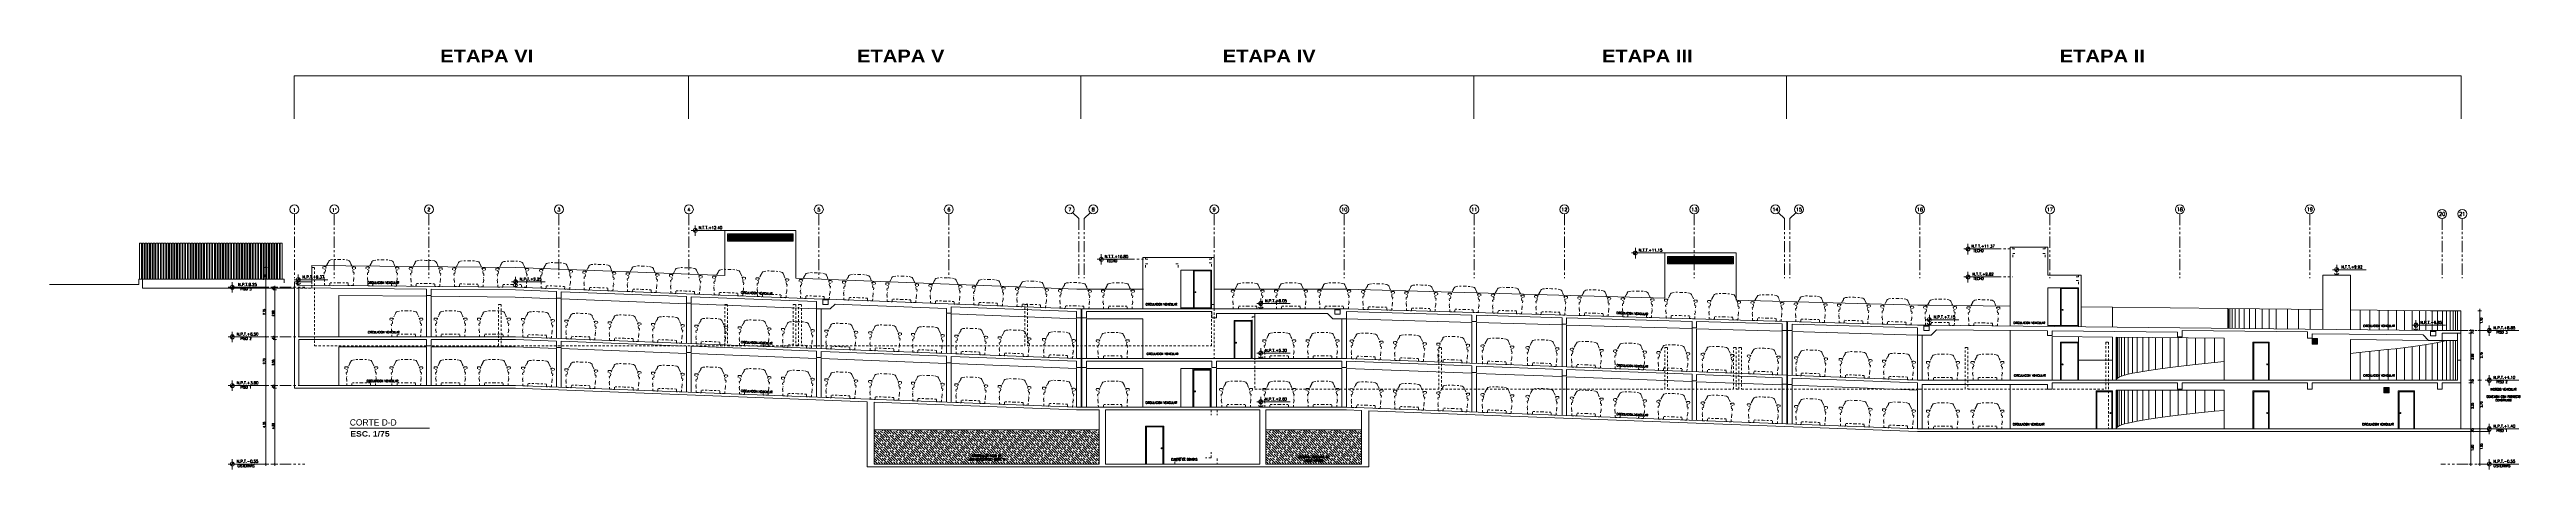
# Model space of a CAD drawing. Header units: millimetres. Extents: x 2085 to 2829, y 1352 to 1631.
# Drawn here: x 2244.8 to 2382.2, y 1372.2 to 1395.5 of the extents above; entities that cross this region are included whole.
import ezdxf
from ezdxf.enums import TextEntityAlignment as Align

# ---------------------------------------------------------------- set-up
doc = ezdxf.new("R2010")
doc.units = ezdxf.units.MM
for name, pattern in [('HIDDEN2', [0.1875, 0.125, -0.0625]), ('PHANTOM', [2.5, 1.25, -0.25, 0.25, -0.25, 0.25, -0.25]), ('PHANTOM2', [1.25, 0.625, -0.125, 0.125, -0.125, 0.125, -0.125])]:
    doc.linetypes.add(name, pattern=pattern)
doc.layers.get('0').update_dxf_attribs({"color": 251, "lineweight": 9})
doc.layers.get('DEFPOINTS').update_dxf_attribs({"color": 251, "lineweight": 9})
for name, color, linetype, lineweight in [('A-BARANDAS', 251, 'Continuous', 9), ('A-COTAS EXT', 251, 'Continuous', 9), ('A-EJES', 251, 'PHANTOM', 9), ('A-MURO BAJO', 251, 'Continuous', 9), ('A-MUROS', 251, 'Continuous', 9), ('A-NIVELES-NPT', 251, 'Continuous', 9), ('A-PROYECCIONES', 251, 'HIDDEN2', 9), ('A-PUERTAS', 251, 'Continuous', 9), ('A-TEXTO-AMBIENTES', 251, 'Continuous', 9), ('A-TEXTO-TITULOS', 251, 'Continuous', 9)]:
    doc.layers.add(name, color=color, linetype=linetype, lineweight=lineweight)
doc.layers.add('A-ETAPAS', color=251, linetype='Continuous', lineweight=9, plot=False)
doc.styles.add('R160-75', font='ariblk.ttf', dxfattribs={"height": 0.6})
doc.styles.add('R175-75', font='GOTHIC.TTF', dxfattribs={"height": 0.4})
doc.styles.add('R80', font='romans.shx', dxfattribs={"width": 0.8, "oblique": 15, "height": 0.1})
doc.styles.add('ROMANS', font='romans.shx', dxfattribs={"width": 0.8})
doc.styles.add('TXT_COTAS', font='romans.shx', dxfattribs={"width": 0.8})
doc.linetypes.add('ZIGZAG', pattern='A,0.00254,-5.08,[131,ltypeshp.shx,S=5.08,R=0,X=-5.08,Y=0],-10.16,[131,ltypeshp.shx,S=5.08,R=180,X=5.08,Y=0],-5.08', length=20.32254)
doc.dimstyles.new('DLP-COTA 75', dxfattribs={"dimtxt": 0.11, "dimasz": 0.075, "dimexe": 0.1, "dimexo": 0.1, "dimgap": 0.03, "dimtad": 2, "dimzin": 4, "dimdsep": 46, "dimtxsty": 'TXT_COTAS', "dimblk": 'ARCHTICK', "dimcen": 0, "dimdle": 0.1, "dimclrd": 256, "dimclre": 256, "dimclrt": 2, "dimadec": 0, "dimazin": 0, "dimtfac": 1, "dimtix": 1, "dimtofl": 0, "dimtmove": 2, "dimatfit": 3, "dimfxl": 0.1, "dimfxlon": 1, "dimtolj": 1, "dimtzin": 0, "dimlwd": 9, "dimlwe": 9, "dimarcsym": 0})

# ---------------------------------------------------------------- blocks, each defined once
blk = doc.blocks.new('_ArchTick')
at = {"color": 0, "linetype": 'ByBlock', "const_width": 0.15}
blk.add_lwpolyline([(-0.5, -0.5), (0.5, 0.5)], dxfattribs=at)
blk = doc.blocks.new('*D9')
at = {"layer": 'A-COTAS EXT', "lineweight": 9, "transparency": 16777216}
for p, q in [((-121.67, -11.72), (-121.87, -11.72)), ((-121.77, -14.57), (-121.77, -11.62)), ((-121.67, -14.47), (-121.87, -14.47))]:
    blk.add_line(p, q, dxfattribs=at)
at = {"layer": 'DEFPOINTS', "color": 0, "lineweight": 9, "transparency": 16777216}
for p in [(-121.77, -11.72), (-121.37, -11.72), (-120.22, -14.47, 0)]:
    blk.add_point(p, dxfattribs=at)
at = {"layer": 'A-COTAS EXT', "lineweight": 9, "transparency": 16777216, "xscale": 0.075, "yscale": 0.075, "zscale": 0.075}
for p, rotation in [((-121.77, -11.72), 90), ((-121.77, -14.47), 270)]:
    blk.add_blockref('_ArchTick', p, dxfattribs=dict(at, rotation=rotation))
at = {"layer": 'A-COTAS EXT', "color": 2, "transparency": 16777216, "insert": (-121.86, -13.09), "char_height": 0.12, "attachment_point": 5, "rotation": 90, "style": 'TXT_COTAS'}
blk.add_mtext('\\A1;2.75', dxfattribs=at)
blk = doc.blocks.new('*D10')
at = {"layer": 'A-COTAS EXT', "lineweight": 9, "transparency": 16777216}
for p, q in [((-121.17, -11.87), (-121.37, -11.87)), ((-121.27, -14.57), (-121.27, -11.77)), ((-121.17, -14.47), (-121.37, -14.47))]:
    blk.add_line(p, q, dxfattribs=at)
at = {"layer": 'DEFPOINTS', "color": 0, "lineweight": 9, "transparency": 16777216}
for p in [(-121.27, -11.87), (-120.22, -11.87, 0), (-120.22, -14.47, 0)]:
    blk.add_point(p, dxfattribs=at)
at = {"layer": 'A-COTAS EXT', "lineweight": 9, "transparency": 16777216, "xscale": 0.075, "yscale": 0.075, "zscale": 0.075}
for p, rotation in [((-121.27, -11.87), 90), ((-121.27, -14.47), 270)]:
    blk.add_blockref('_ArchTick', p, dxfattribs=dict(at, rotation=rotation))
at = {"layer": 'A-COTAS EXT', "color": 2, "transparency": 16777216, "insert": (-121.36, -13.17), "char_height": 0.12, "attachment_point": 5, "rotation": 90, "style": 'TXT_COTAS'}
blk.add_mtext('\\A1;2.60', dxfattribs=at)
blk = doc.blocks.new('*D11')
at = {"layer": 'A-COTAS EXT', "lineweight": 9, "transparency": 16777216}
for p, q in [((-121.17, -11.72), (-121.37, -11.72)), ((-121.17, -11.87), (-121.37, -11.87)), ((-121.27, -11.72), (-121.27, -11.64)), ((-121.27, -11.87), (-121.27, -11.94))]:
    blk.add_line(p, q, dxfattribs=at)
at = {"layer": 'DEFPOINTS', "color": 0, "lineweight": 9, "transparency": 16777216}
for p in [(-121.27, -11.72), (-120.23, -11.72, 0), (-120.22, -11.87, 0)]:
    blk.add_point(p, dxfattribs=at)
at = {"layer": 'A-COTAS EXT', "lineweight": 9, "transparency": 16777216, "xscale": 0.075, "yscale": 0.075, "zscale": 0.075}
for p, rotation in [((-121.27, -11.72), 270), ((-121.27, -11.87), 90)]:
    blk.add_blockref('_ArchTick', p, dxfattribs=dict(at, rotation=rotation))
at = {"layer": 'A-COTAS EXT', "color": 2, "transparency": 16777216, "insert": (-121.36, -11.79), "char_height": 0.12, "attachment_point": 5, "rotation": 90, "style": 'TXT_COTAS'}
blk.add_mtext('\\A1;.15', dxfattribs=at)
blk = doc.blocks.new('*D12')
at = {"layer": 'A-COTAS EXT', "lineweight": 9, "transparency": 16777216}
for p, q in [((-121.67, -10.62), (-121.87, -10.62)), ((-121.77, -11.82), (-121.77, -10.52)), ((-121.67, -11.72), (-121.87, -11.72))]:
    blk.add_line(p, q, dxfattribs=at)
at = {"layer": 'DEFPOINTS', "color": 0, "lineweight": 9, "transparency": 16777216}
for p in [(-121.77, -10.62), (-120.92, -10.62), (-120.22, -11.72, 0)]:
    blk.add_point(p, dxfattribs=at)
at = {"layer": 'A-COTAS EXT', "lineweight": 9, "transparency": 16777216, "xscale": 0.075, "yscale": 0.075, "zscale": 0.075}
for p, rotation in [((-121.77, -10.62), 90), ((-121.77, -11.72), 270)]:
    blk.add_blockref('_ArchTick', p, dxfattribs=dict(at, rotation=rotation))
at = {"layer": 'A-COTAS EXT', "color": 2, "transparency": 16777216, "insert": (-121.86, -11.17), "char_height": 0.12, "attachment_point": 5, "rotation": 90, "style": 'TXT_COTAS'}
blk.add_mtext('\\A1;1.10', dxfattribs=at)
blk = doc.blocks.new('*D13')
at = {"layer": 'A-COTAS EXT', "lineweight": 9, "transparency": 16777216}
for p, q in [((-121.67, -14.47), (-121.87, -14.47)), ((-121.77, -17.27), (-121.77, -14.37)), ((-121.67, -17.17), (-121.87, -17.17))]:
    blk.add_line(p, q, dxfattribs=at)
at = {"layer": 'DEFPOINTS', "color": 0, "lineweight": 9, "transparency": 16777216}
for p in [(-121.77, -14.47), (-121.37, -14.47), (-120.92, -17.17)]:
    blk.add_point(p, dxfattribs=at)
at = {"layer": 'A-COTAS EXT', "lineweight": 9, "transparency": 16777216, "xscale": 0.075, "yscale": 0.075, "zscale": 0.075}
for p, rotation in [((-121.77, -14.47), 90), ((-121.77, -17.17), 270)]:
    blk.add_blockref('_ArchTick', p, dxfattribs=dict(at, rotation=rotation))
at = {"layer": 'A-COTAS EXT', "color": 2, "transparency": 16777216, "insert": (-121.86, -15.82), "char_height": 0.12, "attachment_point": 5, "rotation": 90, "style": 'TXT_COTAS'}
blk.add_mtext('\\A1;2.70', dxfattribs=at)
blk = doc.blocks.new('*D14')
at = {"layer": 'A-COTAS EXT', "lineweight": 9, "transparency": 16777216}
for p, q in [((-121.17, -14.62), (-121.37, -14.62)), ((-121.27, -17.27), (-121.27, -14.52)), ((-121.17, -17.17), (-121.37, -17.17))]:
    blk.add_line(p, q, dxfattribs=at)
at = {"layer": 'DEFPOINTS', "color": 0, "lineweight": 9, "transparency": 16777216}
for p in [(-121.27, -14.62), (-120.18, -14.62), (-120.92, -17.17)]:
    blk.add_point(p, dxfattribs=at)
at = {"layer": 'A-COTAS EXT', "lineweight": 9, "transparency": 16777216, "xscale": 0.075, "yscale": 0.075, "zscale": 0.075}
for p, rotation in [((-121.27, -14.62), 90), ((-121.27, -17.17), 270)]:
    blk.add_blockref('_ArchTick', p, dxfattribs=dict(at, rotation=rotation))
at = {"layer": 'A-COTAS EXT', "color": 2, "transparency": 16777216, "insert": (-121.36, -15.89), "char_height": 0.12, "attachment_point": 5, "rotation": 90, "style": 'TXT_COTAS'}
blk.add_mtext('\\A1;2.55', dxfattribs=at)
blk = doc.blocks.new('*D15')
at = {"layer": 'A-COTAS EXT', "lineweight": 9, "transparency": 16777216}
for p, q in [((-121.17, -14.47), (-121.37, -14.47)), ((-121.17, -14.62), (-121.37, -14.62)), ((-121.27, -14.47), (-121.27, -14.39)), ((-121.27, -14.62), (-121.27, -14.69))]:
    blk.add_line(p, q, dxfattribs=at)
at = {"layer": 'DEFPOINTS', "color": 0, "lineweight": 9, "transparency": 16777216}
for p in [(-121.27, -14.47), (-120.23, -14.47, 0), (-120.18, -14.62)]:
    blk.add_point(p, dxfattribs=at)
at = {"layer": 'A-COTAS EXT', "lineweight": 9, "transparency": 16777216, "xscale": 0.075, "yscale": 0.075, "zscale": 0.075}
for p, rotation in [((-121.27, -14.47), 270), ((-121.27, -14.62), 90)]:
    blk.add_blockref('_ArchTick', p, dxfattribs=dict(at, rotation=rotation))
at = {"layer": 'A-COTAS EXT', "color": 2, "transparency": 16777216, "insert": (-121.36, -14.54), "char_height": 0.12, "attachment_point": 5, "rotation": 90, "style": 'TXT_COTAS'}
blk.add_mtext('\\A1;.15', dxfattribs=at)
blk = doc.blocks.new('SIM NIVEL PLANTA')
at = {"linetype": 'Continuous'}
h = blk.add_hatch(dxfattribs=at)
h.set_pattern_fill('_USER', color=256, scale=0.099996, angle=45, style=0, pattern_type=0)
h.set_pattern_definition([(45, (35396.10581, 26516.4892), (-0.0707080889, 0.0707080889), [])])
h.paths.add_polyline_path([(-17, 0), (-15.5, 0, 0.409209), (-17, 1.5)])
h.paths.add_polyline_path([(-18.5, 0, 0.419236), (-17, -1.5), (-17, 0)])
for p, q in [((4.8, 0), (-20, 0)), ((-17, -4), (-17, 3.7))]:
    blk.add_line(p, q)
blk.add_circle((-17, 0), 1.5, dxfattribs=at)
at = {"style": 'R80'}
blk.add_attdef('N.P.T.+0.00', text='', height=2.03, dxfattribs=at).set_placement((-5.8, 2), align=Align.MIDDLE_CENTER)
blk = doc.blocks.new('*D16')
at = {"layer": 'A-COTAS EXT', "lineweight": 9, "transparency": 16777216}
for p, q in [((0.93, -14.12), (1.13, -14.12)), ((1.03, -16.97), (1.03, -14.02)), ((0.93, -16.87), (1.13, -16.87))]:
    blk.add_line(p, q, dxfattribs=at)
at = {"layer": 'DEFPOINTS', "color": 0, "lineweight": 9, "transparency": 16777216}
for p in [(0.63, -14.12), (1.03, -14.12), (0.19, -16.87)]:
    blk.add_point(p, dxfattribs=at)
at = {"layer": 'A-COTAS EXT', "lineweight": 9, "transparency": 16777216, "xscale": 0.075, "yscale": 0.075, "zscale": 0.075}
for p, rotation in [((1.03, -14.12), 90), ((1.03, -16.87), 270)]:
    blk.add_blockref('_ArchTick', p, dxfattribs=dict(at, rotation=rotation))
at = {"layer": 'A-COTAS EXT', "color": 2, "transparency": 16777216, "insert": (1.12, -15.49), "char_height": 0.12, "attachment_point": 5, "rotation": 90, "style": 'TXT_COTAS'}
blk.add_mtext('\\A1;2.75', dxfattribs=at)
blk = doc.blocks.new('*D17')
at = {"layer": 'A-COTAS EXT', "lineweight": 9, "transparency": 16777216}
for p, q in [((0.43, -14.27), (0.63, -14.27)), ((0.53, -16.97), (0.53, -14.17)), ((0.43, -16.87), (0.63, -16.87))]:
    blk.add_line(p, q, dxfattribs=at)
at = {"layer": 'DEFPOINTS', "color": 0, "lineweight": 9, "transparency": 16777216}
for p in [(0.19, -14.27), (0.53, -14.27), (0.19, -16.87)]:
    blk.add_point(p, dxfattribs=at)
at = {"layer": 'A-COTAS EXT', "lineweight": 9, "transparency": 16777216, "xscale": 0.075, "yscale": 0.075, "zscale": 0.075}
for p, rotation in [((0.53, -14.27), 90), ((0.53, -16.87), 270)]:
    blk.add_blockref('_ArchTick', p, dxfattribs=dict(at, rotation=rotation))
at = {"layer": 'A-COTAS EXT', "color": 2, "transparency": 16777216, "insert": (0.62, -15.57), "char_height": 0.12, "attachment_point": 5, "rotation": 90, "style": 'TXT_COTAS'}
blk.add_mtext('\\A1;2.60', dxfattribs=at)
blk = doc.blocks.new('*D18')
at = {"layer": 'A-COTAS EXT', "lineweight": 9, "transparency": 16777216}
for p, q in [((0.43, -14.12), (0.63, -14.12)), ((0.43, -14.27), (0.63, -14.27)), ((0.53, -14.12), (0.53, -14.04)), ((0.53, -14.27), (0.53, -14.34))]:
    blk.add_line(p, q, dxfattribs=at)
at = {"layer": 'DEFPOINTS', "color": 0, "lineweight": 9, "transparency": 16777216}
for p in [(0.19, -14.27), (0.2, -14.12), (0.53, -14.12)]:
    blk.add_point(p, dxfattribs=at)
at = {"layer": 'A-COTAS EXT', "lineweight": 9, "transparency": 16777216, "xscale": 0.075, "yscale": 0.075, "zscale": 0.075}
for p, rotation in [((0.53, -14.12), 270), ((0.53, -14.27), 90)]:
    blk.add_blockref('_ArchTick', p, dxfattribs=dict(at, rotation=rotation))
at = {"layer": 'A-COTAS EXT', "color": 2, "transparency": 16777216, "insert": (0.62, -14.19), "char_height": 0.12, "attachment_point": 5, "rotation": 90, "style": 'TXT_COTAS'}
blk.add_mtext('\\A1;.15', dxfattribs=at)
blk = doc.blocks.new('*D19')
at = {"layer": 'A-COTAS EXT', "lineweight": 9, "transparency": 16777216}
for p, q in [((0.93, -13.02), (1.13, -13.02)), ((1.03, -14.22), (1.03, -12.92)), ((0.93, -14.12), (1.13, -14.12))]:
    blk.add_line(p, q, dxfattribs=at)
at = {"layer": 'DEFPOINTS', "color": 0, "lineweight": 9, "transparency": 16777216}
for p in [(0.19, -13.02), (1.03, -13.02), (0.19, -14.12, 0)]:
    blk.add_point(p, dxfattribs=at)
at = {"layer": 'A-COTAS EXT', "lineweight": 9, "transparency": 16777216, "xscale": 0.075, "yscale": 0.075, "zscale": 0.075}
for p, rotation in [((1.03, -13.02), 90), ((1.03, -14.12), 270)]:
    blk.add_blockref('_ArchTick', p, dxfattribs=dict(at, rotation=rotation))
at = {"layer": 'A-COTAS EXT', "color": 2, "transparency": 16777216, "insert": (1.12, -13.57), "char_height": 0.12, "attachment_point": 5, "rotation": 90, "style": 'TXT_COTAS'}
blk.add_mtext('\\A1;1.10', dxfattribs=at)
blk = doc.blocks.new('*D20')
at = {"layer": 'A-COTAS EXT', "lineweight": 9, "transparency": 16777216}
for p, q in [((0.93, -16.87), (1.13, -16.87)), ((1.03, -19.67), (1.03, -16.77)), ((0.93, -19.57), (1.13, -19.57))]:
    blk.add_line(p, q, dxfattribs=at)
at = {"layer": 'DEFPOINTS', "color": 0, "lineweight": 9, "transparency": 16777216}
for p in [(0.63, -16.87), (1.03, -16.87), (0.19, -19.57)]:
    blk.add_point(p, dxfattribs=at)
at = {"layer": 'A-COTAS EXT', "lineweight": 9, "transparency": 16777216, "xscale": 0.075, "yscale": 0.075, "zscale": 0.075}
for p, rotation in [((1.03, -16.87), 90), ((1.03, -19.57), 270)]:
    blk.add_blockref('_ArchTick', p, dxfattribs=dict(at, rotation=rotation))
at = {"layer": 'A-COTAS EXT', "color": 2, "transparency": 16777216, "insert": (1.12, -18.22), "char_height": 0.12, "attachment_point": 5, "rotation": 90, "style": 'TXT_COTAS'}
blk.add_mtext('\\A1;2.70', dxfattribs=at)
blk = doc.blocks.new('*D21')
at = {"layer": 'A-COTAS EXT', "lineweight": 9, "transparency": 16777216}
for p, q in [((0.43, -17.02), (0.63, -17.02)), ((0.53, -19.67), (0.53, -16.92)), ((0.43, -19.57), (0.63, -19.57))]:
    blk.add_line(p, q, dxfattribs=at)
at = {"layer": 'DEFPOINTS', "color": 0, "lineweight": 9, "transparency": 16777216}
for p in [(0.19, -17.02), (0.53, -17.02), (0.19, -19.57)]:
    blk.add_point(p, dxfattribs=at)
at = {"layer": 'A-COTAS EXT', "lineweight": 9, "transparency": 16777216, "xscale": 0.075, "yscale": 0.075, "zscale": 0.075}
for p, rotation in [((0.53, -17.02), 90), ((0.53, -19.57), 270)]:
    blk.add_blockref('_ArchTick', p, dxfattribs=dict(at, rotation=rotation))
at = {"layer": 'A-COTAS EXT', "color": 2, "transparency": 16777216, "insert": (0.62, -18.29), "char_height": 0.12, "attachment_point": 5, "rotation": 90, "style": 'TXT_COTAS'}
blk.add_mtext('\\A1;2.55', dxfattribs=at)
blk = doc.blocks.new('*D22')
at = {"layer": 'A-COTAS EXT', "lineweight": 9, "transparency": 16777216}
for p, q in [((0.43, -16.87), (0.63, -16.87)), ((0.43, -17.02), (0.63, -17.02)), ((0.53, -16.87), (0.53, -16.79)), ((0.53, -17.02), (0.53, -17.09))]:
    blk.add_line(p, q, dxfattribs=at)
at = {"layer": 'DEFPOINTS', "color": 0, "lineweight": 9, "transparency": 16777216}
for p in [(0.19, -17.02), (0.2, -16.87), (0.53, -16.87)]:
    blk.add_point(p, dxfattribs=at)
at = {"layer": 'A-COTAS EXT', "lineweight": 9, "transparency": 16777216, "xscale": 0.075, "yscale": 0.075, "zscale": 0.075}
for p, rotation in [((0.53, -16.87), 270), ((0.53, -17.02), 90)]:
    blk.add_blockref('_ArchTick', p, dxfattribs=dict(at, rotation=rotation))
at = {"layer": 'A-COTAS EXT', "color": 2, "transparency": 16777216, "insert": (0.62, -16.94), "char_height": 0.12, "attachment_point": 5, "rotation": 90, "style": 'TXT_COTAS'}
blk.add_mtext('\\A1;.15', dxfattribs=at)
blk = doc.blocks.new('*U6')
at = {"color": 8}
for p, q in [((0.05, 1), (-0.05, 1)), ((-0.05, 1), (-0.05, -1)), ((0.05, -1), (0.05, 1))]:
    blk.add_line(p, q, dxfattribs=at)
blk = doc.blocks.new('*U7')
at = {"color": 0, "linetype": 'ByBlock', "lineweight": -2, "transparency": 16777216}
for p in [(0, 0), (0.15, 0), (0.3, 0), (0.45, 0), (0.6, 0), (0.75, 0), (0.9, 0), (1.05, 0), (1.2, 0), (1.35, 0), (1.5, 0), (1.65, 0), (1.8, 0), (1.95, 0), (2.1, 0), (2.25, 0), (2.4, 0), (2.55, 0), (2.7, 0), (2.85, 0), (3, 0), (3.15, 0), (3.3, 0), (3.45, 0), (3.6, 0), (3.75, 0), (3.9, 0), (4.05, 0), (4.2, 0), (4.35, 0), (4.5, 0), (4.65, 0), (4.8, 0), (4.95, 0), (5.1, 0), (5.25, 0), (5.4, 0), (5.55, 0), (5.7, 0), (5.85, 0), (6, 0), (6.15, 0), (6.3, 0), (6.45, 0), (6.6, 0), (6.75, 0), (6.9, 0), (7.05, 0), (7.2, 0), (7.35, 0), (7.5, 0), (7.65, 0)]:
    blk.add_blockref('*U6', p, dxfattribs=at)
blk = doc.blocks.new('A$C056D72B4')
at = {"layer": 'A-PROYECCIONES', "color": 252, "ltscale": 0.7}
for p, q in [((0.07, 1.34), (0.11, 1.38)), ((0.11, 1.38), (0.18, 1.41)), ((0.18, 1.41), (0.36, 1.44)), ((0.36, 1.44), (0.65, 1.44)), ((0.95, 1.44), (0.65, 1.44)), ((1.13, 1.41), (0.95, 1.44)), ((-0.26, 0.98), (-0.25, 1.03)), ((-0.25, 0.93), (-0.26, 0.98)), ((-0.25, 1.03), (-0.18, 1.04)), ((-0.1, 0.87), (-0.25, 0.93)), ((-0.18, 1.04), (-0.11, 1.04)), ((-0.13, 0.74), (-0.18, 0.71)), ((-0.18, 0.71), (-0.15, 0.51)), ((-0.17, 0.35), (-0.16, 0.51)), ((-0.15, 0.34), (-0.17, 0.35)), ((-0.14, 0.02), (-0.15, 0.34)), ((-0.13, 0.74), (-0.09, 0.94)), ((-0.12, 0), (0.12, 0)), ((-0.11, 1.04), (-0.08, 1)), ((-0.09, 0.94), (-0.04, 1.1)), ((-0.04, 1.1), (0.01, 1.21)), ((0.01, 1.21), (0.05, 1.29)), ((0.05, 1.29), (0.07, 1.34)), ((0.14, 0.02), (0.14, 0.16)), ((0.65, 0.15), (0.14, 0.15)), ((0.65, 0.15), (1.17, 0.15)), ((1.17, 0.02), (1.17, 0.16)), ((1.43, 0), (1.19, 0)), ((1.43, 0.74), (1.4, 0.94)), ((1.41, 0.87), (1.56, 0.93)), ((1.43, 0.74), (1.49, 0.71)), ((1.45, 0.02), (1.46, 0.34)), ((1.49, 0.71), (1.46, 0.51)), ((1.46, 0.34), (1.48, 0.35)), ((1.48, 0.35), (1.47, 0.51)), ((1.56, 1.03), (1.49, 1.04)), ((1.57, 0.98), (1.56, 1.03)), ((1.57, 0.98), (1.56, 0.93))]:
    blk.add_line(p, q, dxfattribs=at)
for points in [[(1.4, 0.94), (1.35, 1.1), (1.3, 1.21), (1.25, 1.29), (1.24, 1.34), (1.2, 1.38), (1.13, 1.41)], [(1.42, 1.04), (1.38, 1)], [(1.49, 1.04), (1.42, 1.04)]]:
    blk.add_lwpolyline(points, dxfattribs=at)
for centre, start_param, end_param in [((-0.12, 0.02), 1.612306, 3.141593), ((0.12, 0.02), 3.141593, 4.712389), ((1.19, 0.02), 1.570796, 3.141593), ((1.43, 0.02), 3.141593, 4.67088)]:
    blk.add_ellipse(centre, major_axis=(0, 0.0225), ratio=0.942777, start_param=start_param, end_param=end_param, dxfattribs=at)
blk = doc.blocks.new('*D23')
at = {"layer": 'A-COTAS EXT', "lineweight": 9, "transparency": 16777216}
for p, q in [((-121.17, -17.17), (-121.37, -17.17)), ((-121.17, -17.32), (-121.37, -17.32)), ((-121.27, -17.17), (-121.27, -17.09)), ((-121.27, -17.32), (-121.27, -17.39))]:
    blk.add_line(p, q, dxfattribs=at)
at = {"layer": 'DEFPOINTS', "color": 0, "lineweight": 9, "transparency": 16777216}
for p in [(-121.27, -17.32), (-120.92, -17.17), (-120.18, -17.32)]:
    blk.add_point(p, dxfattribs=at)
at = {"layer": 'A-COTAS EXT', "lineweight": 9, "transparency": 16777216, "xscale": 0.075, "yscale": 0.075, "zscale": 0.075}
for p, rotation in [((-121.27, -17.17), 270), ((-121.27, -17.32), 90)]:
    blk.add_blockref('_ArchTick', p, dxfattribs=dict(at, rotation=rotation))
at = {"layer": 'A-COTAS EXT', "color": 2, "transparency": 16777216, "insert": (-121.36, -17.24), "char_height": 0.12, "attachment_point": 5, "rotation": 90, "style": 'TXT_COTAS'}
blk.add_mtext('\\A1;.15', dxfattribs=at)
blk = doc.blocks.new('*D24')
at = {"layer": 'A-COTAS EXT', "lineweight": 9, "transparency": 16777216}
for p, q in [((-121.17, -17.32), (-121.37, -17.32)), ((-121.27, -17.22), (-121.27, -21.62)), ((-121.17, -21.52), (-121.37, -21.52))]:
    blk.add_line(p, q, dxfattribs=at)
at = {"layer": 'DEFPOINTS', "color": 0, "lineweight": 9, "transparency": 16777216}
for p in [(-120.18, -17.32), (-121.27, -21.52), (-120.18, -21.52, 0)]:
    blk.add_point(p, dxfattribs=at)
at = {"layer": 'A-COTAS EXT', "lineweight": 9, "transparency": 16777216, "xscale": 0.075, "yscale": 0.075, "zscale": 0.075}
for p, rotation in [((-121.27, -17.32), 90), ((-121.27, -21.52), 270)]:
    blk.add_blockref('_ArchTick', p, dxfattribs=dict(at, rotation=rotation))
at = {"layer": 'A-COTAS EXT', "color": 2, "transparency": 16777216, "insert": (-121.36, -19.42), "char_height": 0.12, "attachment_point": 5, "rotation": 90, "style": 'TXT_COTAS'}
blk.add_mtext('\\A1;4.20', dxfattribs=at)
blk = doc.blocks.new('*D25')
at = {"layer": 'A-COTAS EXT', "lineweight": 9, "transparency": 16777216}
for p, q in [((-121.67, -17.17), (-121.87, -17.17)), ((-121.77, -17.07), (-121.77, -21.62)), ((-121.67, -21.52), (-121.87, -21.52))]:
    blk.add_line(p, q, dxfattribs=at)
at = {"layer": 'DEFPOINTS', "color": 0, "lineweight": 9, "transparency": 16777216}
for p in [(-120.92, -17.17), (-121.77, -21.52), (-120.18, -21.52, 0)]:
    blk.add_point(p, dxfattribs=at)
at = {"layer": 'A-COTAS EXT', "lineweight": 9, "transparency": 16777216, "xscale": 0.075, "yscale": 0.075, "zscale": 0.075}
for p, rotation in [((-121.77, -17.17), 90), ((-121.77, -21.52), 270)]:
    blk.add_blockref('_ArchTick', p, dxfattribs=dict(at, rotation=rotation))
at = {"layer": 'A-COTAS EXT', "color": 2, "transparency": 16777216, "insert": (-121.86, -19.34), "char_height": 0.12, "attachment_point": 5, "rotation": 90, "style": 'TXT_COTAS'}
blk.add_mtext('\\A1;4.35', dxfattribs=at)
blk = doc.blocks.new('*D26')
at = {"layer": 'A-COTAS EXT', "lineweight": 9, "transparency": 16777216}
for p, q in [((0.43, -19.57), (0.63, -19.57)), ((0.43, -19.72), (0.63, -19.72)), ((0.53, -19.57), (0.53, -19.49)), ((0.53, -19.72), (0.53, -19.79))]:
    blk.add_line(p, q, dxfattribs=at)
at = {"layer": 'DEFPOINTS', "color": 0, "lineweight": 9, "transparency": 16777216}
for p in [(-0.01, -19.72, 0), (0.19, -19.57, 0), (0.53, -19.72)]:
    blk.add_point(p, dxfattribs=at)
at = {"layer": 'A-COTAS EXT', "lineweight": 9, "transparency": 16777216, "xscale": 0.075, "yscale": 0.075, "zscale": 0.075}
for p, rotation in [((0.53, -19.57), 270), ((0.53, -19.72), 90)]:
    blk.add_blockref('_ArchTick', p, dxfattribs=dict(at, rotation=rotation))
at = {"layer": 'A-COTAS EXT', "color": 2, "transparency": 16777216, "insert": (0.62, -19.64), "char_height": 0.12, "attachment_point": 5, "rotation": 90, "style": 'TXT_COTAS'}
blk.add_mtext('\\A1;.15', dxfattribs=at)
blk = doc.blocks.new('*D27')
at = {"layer": 'A-COTAS EXT', "lineweight": 9, "transparency": 16777216}
for p, q in [((0.43, -19.72), (0.63, -19.72)), ((0.53, -19.62), (0.53, -21.62)), ((0.43, -21.52), (0.63, -21.52))]:
    blk.add_line(p, q, dxfattribs=at)
at = {"layer": 'DEFPOINTS', "color": 0, "lineweight": 9, "transparency": 16777216}
for p in [(-0.01, -19.72, 0), (-0.01, -21.52, 0), (0.53, -21.52)]:
    blk.add_point(p, dxfattribs=at)
at = {"layer": 'A-COTAS EXT', "lineweight": 9, "transparency": 16777216, "xscale": 0.075, "yscale": 0.075, "zscale": 0.075}
for p, rotation in [((0.53, -19.72), 90), ((0.53, -21.52), 270)]:
    blk.add_blockref('_ArchTick', p, dxfattribs=dict(at, rotation=rotation))
at = {"layer": 'A-COTAS EXT', "color": 2, "transparency": 16777216, "insert": (0.62, -20.62), "char_height": 0.12, "attachment_point": 5, "rotation": 90, "style": 'TXT_COTAS'}
blk.add_mtext('\\A1;1.80', dxfattribs=at)
blk = doc.blocks.new('*D28')
at = {"layer": 'A-COTAS EXT', "lineweight": 9, "transparency": 16777216}
for p, q in [((0.93, -19.57), (1.13, -19.57)), ((1.03, -19.47), (1.03, -21.62)), ((0.93, -21.52), (1.13, -21.52))]:
    blk.add_line(p, q, dxfattribs=at)
at = {"layer": 'DEFPOINTS', "color": 0, "lineweight": 9, "transparency": 16777216}
for p in [(0.19, -19.57, 0), (-0.01, -21.52, 0), (1.03, -21.52)]:
    blk.add_point(p, dxfattribs=at)
at = {"layer": 'A-COTAS EXT', "lineweight": 9, "transparency": 16777216, "xscale": 0.075, "yscale": 0.075, "zscale": 0.075}
for p, rotation in [((1.03, -19.57), 90), ((1.03, -21.52), 270)]:
    blk.add_blockref('_ArchTick', p, dxfattribs=dict(at, rotation=rotation))
at = {"layer": 'A-COTAS EXT', "color": 2, "transparency": 16777216, "insert": (1.12, -20.54), "char_height": 0.12, "attachment_point": 5, "rotation": 90, "style": 'TXT_COTAS'}
blk.add_mtext('\\A1;1.95', dxfattribs=at)
blk = doc.blocks.new('FASA')
at = {"true_color": 0x7aafdf, "transparency": 33554687}
h = blk.add_hatch(dxfattribs=at)
h.set_pattern_fill('GOST_WOOD', color=143, scale=0.05, angle=45)
h.set_pattern_definition([(135, (-226597.6691, -8188172.46334), (0.212132034356, 0.212132034356), [0.5, -0.1]), (135, (-226597.5277, -8188172.46334), (0.212132034356, 0.212132034356), [0.3, -0.075, 0.15, -0.075]), (135, (-226597.3509, -8188172.4987), (0.212132034356, 0.212132034356), [0.5, -0.1])])
h.paths.add_polyline_path([(-75.537, -19.618), (-75.537, -21.518), (-88.017, -21.518), (-88.017, -19.618)])
h = blk.add_hatch(dxfattribs=at)
h.set_pattern_fill('GOST_WOOD', color=143, scale=0.05, angle=45)
h.set_pattern_definition([(135, (-226578.67916, -8188172.46334), (0.212132034356, 0.212132034356), [0.5, -0.1]), (135, (-226578.53773, -8188172.46334), (0.212132034356, 0.212132034356), [0.3, -0.075, 0.15, -0.075]), (135, (-226578.36096, -8188172.4987), (0.212132034356, 0.212132034356), [0.5, -0.1])])
h.paths.add_polyline_path([(-60.993, -19.618), (-60.993, -21.518), (-66.293, -21.518), (-66.293, -19.618)])
at = {"layer": 'A-MURO BAJO'}
h = blk.add_hatch(dxfattribs=at)
h.set_pattern_fill('_USER', color=8, scale=0.05, pattern_type=0)
h.set_pattern_definition([(0, (-226610.23375, -8188142.31217), (0, 0.05), [])])
h.paths.add_polyline_path([(-96.114, -8.818), (-92.564, -8.818), (-92.564, -9.118), (-96.114, -9.118)])
h = blk.add_hatch(dxfattribs=at)
h.set_pattern_fill('_USER', color=8, scale=0.05, pattern_type=0)
h.set_pattern_definition([(0, (-226558.08334, -8188143.56217), (0, 0.05), [])])
h.paths.add_polyline_path([(-43.964, -10.068), (-40.414, -10.068), (-40.414, -10.368), (-43.964, -10.368)])
h = blk.add_hatch(dxfattribs=at)
h.set_pattern_fill('_USER', color=8, scale=0.05, pattern_type=0)
h.set_pattern_definition([(0, (-8.23993, -14.718077), (0, 0.05), [])])
h.paths.add_polyline_path([(-8.24, -14.598), (-8, -14.598), (-8, -14.838), (-8.24, -14.838)])
h = blk.add_hatch(dxfattribs=at)
h.set_pattern_fill('_USER', color=8, scale=0.05, pattern_type=0)
h.set_pattern_definition([(0, (-4.25925, -17.418077), (0, 0.05), [])])
h.paths.add_polyline_path([(-4.259, -17.298), (-4.019, -17.298), (-4.019, -17.538), (-4.259, -17.538)])
at = {"color": 6}
for p, q in [((-128.667, -9.268, 0), (-128.767, -9.268, 0)), ((-128.767, -9.268, 0), (-128.767, -11.268, 0)), ((-128.667, -11.268, 0), (-128.667, -9.268, 0))]:
    blk.add_line(p, q, dxfattribs=at)
for p, q in [((-128.817, -11.568, 0), (-133.765, -11.568, 0)), ((-128.617, -11.268, 0), (-128.817, -11.268, 0)), ((-128.817, -11.568, 0), (-128.817, -11.268, 0)), ((-128.617, -11.768, 0), (-128.617, -11.268, 0))]:
    blk.add_line(p, q)
at = {"color": 8}
for q in [(-128.617, -11.268, 0), (-120.757, -11.468, 0)]:
    blk.add_line((-120.757, -11.268, 0), q, dxfattribs=at)
at = {"color": 84, "linetype": 'ZIGZAG', "ltscale": 0.008, "true_color": 0x289e00}
blk.add_line((-128.617, -11.768, 0), (-120.18, -11.768), dxfattribs=at)
at = {"color": 143, "true_color": 0x7aafdf, "transparency": 33554687}
for p, q in [((-88.017, -19.618, 0), (-75.537, -19.618, 0)), ((-66.293, -19.618, 0), (-60.993, -19.618, 0))]:
    blk.add_line(p, q, dxfattribs=at)
at = {"layer": 'A-EJES', "linetype": 'PHANTOM2'}
for p, q in [((-76.998, -7.587), (-76.675, -7.91)), ((-76.052, -7.587), (-76.375, -7.91)), ((-37.858, -7.587), (-37.535, -7.91)), ((-36.912, -7.587), (-37.235, -7.91))]:
    blk.add_line(p, q, dxfattribs=at)
at = {"layer": 'A-EJES', "ltscale": 0.5}
for p, q in [((-26.138, -9.598, 0), (-24.875, -9.598, 0)), ((-74.203, -10.168, 0), (-72.94, -10.168, 0)), ((-122.233, -11.718, 0), (-119.603, -11.718, 0)), ((-26.138, -11.148, 0), (-24.875, -11.148, 0)), ((-122.233, -14.468, 0), (-119.603, -14.468, 0)), ((1.627, -14.118, 0), (-1.136, -14.118, 0)), ((-122.233, -17.168, 0), (-119.603, -17.168, 0)), ((1.627, -19.568, 0), (-1.136, -19.568, 0)), ((-122.233, -21.518, 0), (-119.603, -21.518, 0)), ((1.627, -21.518, 0), (-1.136, -21.518, 0))]:
    blk.add_line(p, q, dxfattribs=at)
at = {"layer": 'A-EJES', "linetype": 'PHANTOM2'}
for points in [[(-120.18, -7.657), (-120.18, -11.216)], [(-117.975, -7.657), (-117.975, -11.216)], [(-112.725, -7.657), (-112.725, -11.216)], [(-105.515, -7.657), (-105.515, -11.216)], [(-98.305, -7.657), (-98.305, -11.216)], [(-91.095, -7.657), (-91.095, -11.216)], [(-83.885, -7.657), (-83.885, -11.216)], [(-76.675, -7.91), (-76.675, -11.216)], [(-76.375, -7.91), (-76.375, -11.216)], [(-69.165, -7.657), (-69.165, -11.216)], [(-61.955, -7.657), (-61.955, -11.216)], [(-54.745, -7.657), (-54.745, -11.216)], [(-49.745, -7.657), (-49.745, -11.216)], [(-42.535, -7.657), (-42.535, -11.216)], [(-37.535, -7.91), (-37.535, -11.216)], [(-37.235, -7.91), (-37.235, -11.216)], [(-30.025, -7.657), (-30.025, -11.216)], [(-22.815, -7.657), (-22.815, -11.216)], [(-15.605, -7.652), (-15.605, -11.216)], [(-8.395, -7.655), (-8.395, -11.216)], [(-1.059, -7.904), (-1.059, -11.216)], [(0.061, -7.904), (0.061, -11.216)]]:
    blk.add_lwpolyline(points, dxfattribs=at)
at = {"layer": 'A-EJES', "linetype": 'Continuous'}
for centre in [(-120.18, -7.41), (-117.975, -7.41), (-112.725, -7.41), (-105.515, -7.41), (-98.305, -7.41), (-91.095, -7.41), (-83.885, -7.41), (-77.175, -7.41), (-75.875, -7.41), (-69.165, -7.41), (-61.955, -7.41), (-54.745, -7.41), (-49.745, -7.41), (-42.535, -7.41), (-38.035, -7.41), (-36.735, -7.41), (-30.025, -7.41), (-22.815, -7.41), (-15.605, -7.405), (-8.395, -7.407), (-1.059, -7.657), (0.061, -7.657)]:
    blk.add_circle(centre, 0.25, dxfattribs=at)
at = {"layer": 'A-ETAPAS'}
for points in [[(-120.192, -2.378), (-120.192, 0), (-98.317, 0), (-98.317, -2.378)], [(-98.317, -2.378), (-98.317, 0), (-76.562, 0), (-76.562, -2.378)], [(-76.562, -2.378), (-76.562, 0), (-54.757, 0), (-54.757, -2.378)], [(-54.757, -2.378), (-54.757, 0), (-37.422, 0), (-37.422, -2.378)], [(-37.422, -2.378), (-37.422, 0), (0, 0), (0, -2.378)]]:
    blk.add_lwpolyline(points, dxfattribs=at)
at = {"layer": 'A-MURO BAJO', "color": 6}
for p, q in [((-119.217, -11.418), (-119.217, -10.506, 0)), ((-120.03, -11.418), (-119.217, -11.418))]:
    blk.add_line(p, q, dxfattribs=at)
at = {"layer": 'A-MURO BAJO'}
for p, q in [((-71.018, -10.768), (-69.318, -10.768, 0)), ((-69.318, -10.768), (-69.318, -12.918, 0)), ((-69.168, -10.068), (-69.168, -12.918)), ((-117.725, -14.468), (-117.725, -12.171, 0)), ((-112.85, -12.219), (-112.85, -14.468, 0)), ((-112.6, -12.222), (-112.6, -14.468, 0)), ((-105.64, -12.356), (-105.64, -14.556, 0)), ((-22.925, -11.748), (-21.225, -11.748, 0)), ((-22.925, -13.889), (-22.925, -11.748, 0)), ((-21.225, -11.748), (-21.225, -13.907, 0)), ((-21.075, -11.048), (-21.075, -13.909)), ((-105.39, -12.366), (-105.39, -14.566, 0)), ((-98.43, -12.634), (-98.43, -14.834, 0)), ((-98.18, -12.644), (-98.18, -14.844, 0)), ((-91.22, -12.922), (-91.22, -15.112, 0)), ((-90.97, -12.922), (-90.97, -15.122, 0)), ((-84.01, -13.19), (-84.01, -15.39, 0)), ((-83.76, -13.2), (-83.76, -15.4, 0)), ((-76.8, -13.468), (-76.8, -15.668, 0)), ((-76.55, -13.418), (-76.55, -15.668, 0)), ((-76.5, -13.418), (-76.5, -15.668, 0)), ((-76.25, -13.468), (-76.25, -15.668, 0)), ((-71.018, -12.868), (-69.318, -12.868, 0)), ((-66.914, -13.168), (-66.914, -15.668, 0)), ((-62.08, -13.468), (-62.08, -15.668, 0)), ((-61.83, -13.468), (-61.83, -15.668, 0)), ((-54.87, -13.666), (-54.87, -15.932, 0)), ((-54.62, -13.673), (-54.62, -15.941, 0)), ((-19.342, -12.828), (-19.342, -13.928, 0)), ((-12.942, -12.897), (-12.942, -13.997, 0)), ((-12.942, -12.897), (-7.671, -12.954, 0)), ((-117.725, -15.018), (-117.725, -17.168, 0)), ((-112.85, -15.018), (-112.85, -17.168)), ((-112.6, -15.018), (-112.6, -17.168)), ((-105.64, -15.106), (-105.64, -17.256)), ((-49.87, -13.808), (-49.87, -16.121, 0)), ((-49.62, -13.815), (-49.62, -16.131, 0)), ((-42.66, -14.013), (-42.66, -16.394, 0)), ((-42.41, -14.02), (-42.41, -16.404, 0)), ((-37.66, -14.155), (-37.66, -16.586, 0)), ((-37.41, -14.112), (-37.41, -16.595, 0)), ((-37.36, -14.12), (-37.36, -16.595, 0)), ((-37.11, -14.171), (-37.11, -16.604, 0)), ((-30.15, -14.318), (-30.15, -16.868, 0)), ((-29.9, -14.368), (-29.9, -16.868, 0)), ((-25.025, -14.116), (-25.025, -16.868)), ((-21.225, -13.848), (-22.925, -13.848, 0)), ((-22.69, -14.442), (-22.69, -16.868)), ((-19.342, -14.478), (-19.342, -16.868, 0)), ((-19.142, -14.48), (-19.142, -16.868, 0)), ((-13.142, -14.545), (-13.142, -16.868, 0)), ((-6.142, -14.62), (-6.142, -16.868, 0)), ((-0.213, -15.768), (-0.213, -14.268, 0)), ((-0.012, -15.768), (-0.012, -14.268, 0)), ((-105.39, -15.116), (-105.39, -17.264)), ((-98.43, -15.384), (-98.43, -17.534)), ((-98.18, -15.394), (-98.18, -17.542)), ((-91.22, -15.662), (-91.22, -17.812)), ((-90.97, -15.672), (-90.97, -17.82)), ((-84.01, -15.94), (-84.01, -18.091)), ((-83.76, -15.95), (-83.76, -18.099)), ((-76.8, -16.218), (-76.8, -18.368, 0)), ((-76.55, -16.168), (-76.55, -18.368, 0)), ((-76.5, -16.168), (-76.5, -18.368)), ((-76.25, -16.218), (-76.25, -18.368)), ((-69.04, -16.218), (-69.04, -18.368, 0)), ((-62.08, -16.218), (-62.08, -18.368, 0)), ((-61.83, -16.218), (-61.83, -18.368, 0)), ((-54.87, -16.482), (-54.87, -18.632, 0)), ((-54.62, -16.492), (-54.62, -18.641, 0)), ((-49.87, -16.672), (-49.87, -18.821, 0)), ((-49.62, -16.681), (-49.62, -18.831, 0)), ((-42.66, -16.945), (-42.66, -19.094, 0)), ((-42.41, -16.954), (-42.41, -19.104, 0)), ((-37.66, -17.134), (-37.66, -19.284, 0)), ((-37.41, -17.093), (-37.41, -19.293, 0)), ((-37.36, -17.104), (-37.36, -19.295, 0)), ((-37.11, -17.155), (-37.11, -19.304, 0)), ((-30.15, -17.418), (-30.15, -19.568, 0)), ((-29.9, -17.368), (-29.9, -19.568, 0)), ((-25.025, -17.118), (-25.025, -19.568)), ((-19.142, -17.418), (-19.142, -19.568, 0)), ((-13.142, -17.418), (-13.142, -19.568, 0)), ((-0.012, -19.568), (-0.012, -17.018, 0))]:
    blk.add_line(p, q, dxfattribs=at)
at = {"layer": 'A-MURO BAJO', "color": 8}
for p, q in [((-12.913, -13.997), (-12.913, -12.897)), ((-12.836, -13.998), (-12.836, -12.898)), ((-12.707, -13.997), (-12.707, -12.897)), ((-12.531, -13.997, 0), (-12.531, -12.897, 0)), ((-12.309, -14.004), (-12.309, -12.904)), ((-12.045, -14.007), (-12.045, -12.906)), ((-11.744, -14.01), (-11.744, -12.91)), ((-11.407, -14.013), (-11.407, -12.913)), ((-11.044, -14.017), (-11.044, -12.917)), ((-10.659, -14.021), (-10.659, -12.921)), ((-10.257, -14.026, 0), (-10.257, -12.926, 0)), ((-9.642, -14.032, 0), (-9.642, -12.932, 0)), ((-9.027, -14.039, 0), (-9.027, -12.939, 0)), ((-8.368, -14.043), (-8.368, -12.943)), ((-5.594, -14.076, 0), (-5.594, -12.976, 0)), ((-5.062, -14.082, 0), (-5.062, -12.982, 0)), ((-4.549, -14.087, 0), (-4.549, -12.987, 0)), ((-4.055, -14.093, 0), (-4.055, -12.993, 0)), ((-3.584, -14.098, 0), (-3.584, -12.998, 0)), ((-3.136, -14.103, 0), (-3.136, -13.003, 0)), ((-2.714, -14.107, 0), (-2.714, -13.007, 0)), ((-2.319, -14.111, 0), (-2.319, -13.011, 0)), ((-1.953, -14.115, 0), (-1.953, -13.015, 0)), ((-1.618, -14.118, 0), (-1.618, -13.018, 0)), ((-1.314, -14.118, 0), (-1.314, -13.018, 0)), ((-1.043, -14.118, 0), (-1.043, -13.018, 0)), ((-0.806, -14.118, 0), (-0.806, -13.018, 0)), ((-0.604, -14.118, 0), (-0.604, -13.018, 0)), ((-0.438, -14.118, 0), (-0.438, -13.018, 0)), ((-0.308, -14.118, 0), (-0.308, -13.018, 0)), ((-19.12, -16.814, 0), (-19.12, -14.48, 0)), ((-19.064, -16.76, 0), (-19.064, -14.481, 0)), ((-18.971, -16.706, 0), (-18.971, -14.482, 0)), ((-18.84, -16.652, 0), (-18.84, -14.483, 0)), ((-18.674, -16.598, 0), (-18.674, -14.485, 0)), ((-18.472, -16.544, 0), (-18.472, -14.487, 0)), ((-18.235, -16.49, 0), (-18.235, -14.49, 0)), ((-17.964, -16.436, 0), (-17.964, -14.493, 0)), ((-17.66, -16.382, 0), (-17.66, -14.496, 0)), ((-17.325, -16.328, 0), (-17.325, -14.5, 0)), ((-16.959, -16.274, 0), (-16.959, -14.503, 0)), ((-16.564, -16.22, 0), (-16.564, -14.508, 0)), ((-16.142, -16.166, 0), (-16.142, -14.512, 0)), ((-15.695, -16.112, 0), (-15.695, -14.517, 0)), ((-15.223, -16.059, 0), (-15.223, -14.522, 0)), ((-14.729, -16.004, 0), (-14.729, -14.528, 0)), ((-14.216, -15.95, 0), (-14.216, -14.533, 0)), ((-13.684, -15.896, 0), (-13.684, -14.539, 0)), ((-3.136, -16.868, 0), (-3.136, -15.061, 0)), ((-2.714, -16.868, 0), (-2.714, -15.006, 0)), ((-2.319, -16.868, 0), (-2.319, -14.952, 0)), ((-1.953, -16.868, 0), (-1.953, -14.897, 0)), ((-1.618, -16.868, 0), (-1.618, -14.842, 0)), ((-1.314, -16.868, 0), (-1.314, -14.786, 0)), ((-1.043, -16.868, 0), (-1.043, -14.731, 0)), ((-0.806, -16.868, 0), (-0.806, -14.675, 0)), ((-0.604, -16.868, 0), (-0.604, -14.668, 0)), ((-0.438, -16.868, 0), (-0.438, -14.668, 0)), ((-0.308, -16.868, 0), (-0.308, -14.668, 0)), ((-5.594, -16.868, 0), (-5.594, -15.332, 0)), ((-5.062, -16.868, 0), (-5.062, -15.278, 0)), ((-4.549, -16.868, 0), (-4.549, -15.224, 0)), ((-4.055, -16.868, 0), (-4.055, -15.169, 0)), ((-3.584, -16.868, 0), (-3.584, -15.115, 0)), ((-19.139, -19.047, 0), (-19.139, -17.418, 0)), ((-19.12, -19.514, 0), (-19.12, -17.418, 0)), ((-19.064, -19.46, 0), (-19.064, -17.418, 0)), ((-18.971, -19.406, 0), (-18.971, -17.418, 0)), ((-18.84, -19.352, 0), (-18.84, -17.418, 0)), ((-18.674, -19.298, 0), (-18.674, -17.418, 0)), ((-18.472, -19.244, 0), (-18.472, -17.418, 0)), ((-18.235, -19.19, 0), (-18.235, -17.418, 0)), ((-17.964, -19.136, 0), (-17.964, -17.418, 0)), ((-17.66, -19.082, 0), (-17.66, -17.418, 0)), ((-17.325, -19.028, 0), (-17.325, -17.418, 0)), ((-16.959, -18.974, 0), (-16.959, -17.418, 0)), ((-16.564, -18.92, 0), (-16.564, -17.418, 0)), ((-16.142, -18.866, 0), (-16.142, -17.418, 0)), ((-15.695, -18.812, 0), (-15.695, -17.418, 0)), ((-15.223, -18.759, 0), (-15.223, -17.418, 0)), ((-14.729, -18.704, 0), (-14.729, -17.418, 0)), ((-14.216, -18.65, 0), (-14.216, -17.418, 0)), ((-13.684, -18.596, 0), (-13.684, -17.418, 0))]:
    blk.add_line(p, q, dxfattribs=at)
at = {"layer": 'A-MURO BAJO', "color": 4}
blk.add_line((-21.224, -14.457), (-21.224, -16.868), dxfattribs=at)
at = {"layer": 'A-MURO BAJO', "color": 6, "elevation": 0}
for points in [[(-96.314, -11.065), (-96.314, -8.568), (-92.364, -8.568), (-92.364, -11.217)], [(-119.217, -10.506), (-107.893, -10.618), (-96.314, -11.065)], [(-92.367, -11.217), (-76.779, -11.818), (-73.09, -11.818)], [(-69.14, -11.818), (-61.814, -11.818), (-44.164, -12.32)], [(-40.214, -12.432), (-30.134, -12.718), (-29.488, -12.718), (-25.025, -12.766)], [(-21.075, -12.809), (-19.342, -12.828)], [(-6.142, -12.97), (-1.698, -13.018), (-0.213, -13.018)], [(-0.793, -14.668), (-0.883, -14.692), (-1.12, -14.746), (-1.391, -14.8), (-1.695, -14.854), (-2.03, -14.908), (-2.396, -14.962), (-2.791, -15.016), (-3.213, -15.07), (-3.661, -15.124), (-4.132, -15.177), (-4.626, -15.232), (-5.139, -15.286), (-5.671, -15.34), (-6.142, -15.387)], [(-21.202, -15.768), (-19.342, -15.768)], [(-19.142, -16.868), (-19.12, -16.814), (-19.064, -16.76), (-18.971, -16.706), (-18.84, -16.652), (-18.674, -16.598), (-18.472, -16.544), (-18.235, -16.49), (-17.964, -16.436), (-17.66, -16.382), (-17.325, -16.328), (-16.959, -16.274), (-16.564, -16.22), (-16.142, -16.166), (-15.695, -16.112), (-15.223, -16.059), (-14.729, -16.004), (-14.216, -15.95), (-13.684, -15.896), (-13.142, -15.842)], [(-19.142, -19.568), (-19.12, -19.514), (-19.064, -19.46), (-18.971, -19.406), (-18.84, -19.352), (-18.674, -19.298), (-18.472, -19.244), (-18.235, -19.19), (-17.964, -19.136), (-17.66, -19.082), (-17.325, -19.028), (-16.959, -18.974), (-16.564, -18.92), (-16.142, -18.866), (-15.695, -18.812), (-15.223, -18.759), (-14.729, -18.704), (-14.216, -18.65), (-13.684, -18.596), (-13.142, -18.542)]]:
    blk.add_lwpolyline(points, dxfattribs=at)
at = {"layer": 'A-MURO BAJO', "color": 8, "elevation": 0}
for points in [[(-96.164, -8.768), (-92.514, -8.768), (-92.514, -9.168), (-96.164, -9.168)], [(-96.114, -8.818), (-92.564, -8.818), (-92.564, -9.118), (-96.114, -9.118)], [(-8.27, -14.568), (-7.97, -14.568), (-7.97, -14.868), (-8.27, -14.868)], [(-8.24, -14.598), (-8, -14.598), (-8, -14.838), (-8.24, -14.838)]]:
    blk.add_lwpolyline(points, close=True, dxfattribs=at)
at = {"layer": 'A-MURO BAJO', "elevation": 0}
for points in [[(-25.025, -13.866), (-25.025, -9.498), (-22.925, -9.498), (-22.925, -11.048)], [(-73.118, -10.068), (-69.168, -10.068)], [(-73.118, -12.918), (-73.118, -10.068)], [(-71.018, -10.768), (-71.018, -12.918)], [(-117.725, -12.171), (-112.85, -12.219)], [(-112.6, -12.222), (-107.933, -12.268), (-105.64, -12.356)], [(-22.925, -11.048), (-21.075, -11.048)], [(-7.671, -14.044), (-7.671, -11.048), (-6.142, -11.048), (-6.142, -14.07)], [(-105.39, -12.366), (-98.43, -12.634)], [(-98.18, -12.644), (-91.22, -12.912)], [(-83.76, -13.2), (-76.811, -13.468), (-76.8, -13.468)], [(-76.25, -13.468), (-73.118, -13.468), (-73.118, -15.668)], [(-61.83, -13.468), (-54.87, -13.666)], [(-54.62, -13.673), (-49.87, -13.808)], [(-19.342, -12.828), (-12.942, -12.897)], [(-117.725, -15.018), (-112.85, -15.018)], [(-112.6, -15.018), (-107.931, -15.018), (-105.64, -15.106)], [(-49.62, -13.815), (-42.66, -14.013)], [(-42.41, -14.02), (-37.66, -14.155)], [(-37.11, -14.171), (-30.158, -14.368), (-30.15, -14.368)], [(-22.69, -14.442), (-19.342, -14.478)], [(-19.142, -14.48), (-13.142, -14.545)], [(-6.142, -14.62), (-1.815, -14.667)], [(-1.06, -14.668), (-0.213, -14.668)], [(-105.39, -15.116), (-98.43, -15.384)], [(-98.18, -15.394), (-91.22, -15.662)], [(-90.97, -15.672), (-84.01, -15.94)], [(-83.76, -15.95), (-76.811, -16.218), (-76.8, -16.218)], [(-76.25, -16.218), (-73.118, -16.218), (-73.118, -18.368)], [(-71.018, -18.368), (-71.018, -16.218), (-69.343, -16.218), (-69.343, -18.368)], [(-69.04, -16.218), (-62.08, -16.218)], [(-61.83, -16.218), (-54.87, -16.482)], [(-54.62, -16.492), (-49.87, -16.672)], [(-49.62, -16.681), (-42.66, -16.945)], [(-42.41, -16.954), (-37.66, -17.134)], [(-37.11, -17.155), (-30.16, -17.418), (-30.15, -17.418)], [(-19.142, -17.418), (-13.142, -17.418)], [(-72.968, -21.518), (-72.968, -19.418), (-71.968, -19.418), (-71.968, -21.518)]]:
    blk.add_lwpolyline(points, dxfattribs=at)
at = {"layer": 'A-MURO BAJO', "color": 6}
blk.add_lwpolyline([(-44.164, -12.32), (-44.164, -9.818), (-40.214, -9.818), (-40.214, -12.432)], dxfattribs=at)
at = {"layer": 'A-MURO BAJO', "color": 8}
for points in [[(-44.014, -10.018), (-40.364, -10.018), (-40.364, -10.418), (-44.014, -10.418)], [(-43.964, -10.068), (-40.414, -10.068), (-40.414, -10.368), (-43.964, -10.368)], [(-4.289, -17.268), (-3.989, -17.268), (-3.989, -17.568), (-4.289, -17.568)], [(-4.259, -17.298), (-4.019, -17.298), (-4.019, -17.538), (-4.259, -17.538)]]:
    blk.add_lwpolyline(points, close=True, dxfattribs=at)
at = {"layer": 'A-MURO BAJO', "color": 3, "elevation": 0}
for points in [[(-90.87, -12.376), (-90.57, -12.387)], [(-90.87, -12.426), (-90.57, -12.437)], [(-62.48, -12.918), (-62.18, -12.918)], [(-62.48, -12.968), (-62.18, -12.968)], [(-29.8, -13.818), (-29.501, -13.818)], [(-29.8, -13.868), (-29.501, -13.868)], [(-1.711, -14.118), (-1.41, -14.118)], [(-1.711, -14.168), (-1.41, -14.168)]]:
    blk.add_lwpolyline(points, dxfattribs=at)
at = {"layer": 'A-MUROS'}
for p, q in [((-120.18, -17.318, 0), (-120.18, -11.418)), ((-120.18, -11.418), (-120.03, -11.418)), ((-120.03, -11.418), (-120.03, -11.598)), ((-119.93, -11.749), (-119.93, -14.468)), ((-0.213, -14.118, 0), (-0.213, -13.018, 0)), ((-0.213, -13.018, 0), (-0.012, -13.018, 0)), ((-0.012, -13.018, 0), (-0.012, -14.268, 0)), ((-119.93, -14.618), (-119.93, -17.168)), ((-0.213, -16.868, 0), (-0.213, -15.768, 0)), ((-0.213, -15.768, 0), (-0.012, -15.768, 0))]:
    blk.add_line(p, q, dxfattribs=at)
at = {"layer": 'A-MUROS', "elevation": 0}
for points in [[(-120.03, -11.598), (-107.92, -11.718), (-90.87, -12.376)], [(-119.93, -11.749), (-112.85, -11.819)], [(-112.6, -11.822), (-112.6, -12.172), (-112.85, -12.172), (-112.85, -11.822)], [(-112.6, -11.822), (-107.924, -11.868), (-105.64, -11.956)], [(-105.39, -11.966), (-105.39, -12.316), (-105.64, -12.316), (-105.64, -11.956)], [(-105.39, -11.966), (-98.43, -12.234)], [(-98.18, -12.244), (-98.18, -12.594), (-98.43, -12.594), (-98.43, -12.234)], [(-98.18, -12.244), (-91.22, -12.512)], [(-90.196, -12.652), (-90.466, -12.922), (-91.22, -12.922), (-91.22, -12.512)], [(-90.87, -12.376), (-90.87, -12.672), (-90.57, -12.672), (-90.57, -12.387)], [(-90.57, -12.387), (-76.8, -12.918), (-76.55, -12.918)], [(-90.196, -12.652), (-84.01, -12.89)], [(-83.76, -12.8), (-83.76, -13.15), (-84.01, -13.15), (-84.01, -12.89)], [(-83.76, -12.8), (-76.803, -13.068), (-76.8, -13.068)], [(-76.55, -12.918), (-76.55, -13.418), (-76.8, -13.418), (-76.8, -13.068)], [(-76.5, -12.918), (-62.48, -12.918)], [(-76.25, -13.068), (-76.25, -13.418), (-76.5, -13.418), (-76.5, -12.918)], [(-76.25, -13.068), (-69.29, -13.068)], [(-69.04, -13.168), (-69.04, -13.418), (-69.29, -13.418), (-69.29, -13.068)], [(-69.04, -13.168), (-62.883, -13.168)], [(-61.83, -13.068), (-61.83, -13.468), (-62.583, -13.468), (-62.883, -13.168)], [(-62.18, -12.918), (-62.18, -13.218), (-62.48, -13.218), (-62.48, -12.918)], [(-62.18, -12.918), (-61.83, -12.918), (-37.41, -13.612)], [(-61.83, -13.068), (-54.87, -13.266)], [(-54.62, -13.273), (-54.62, -13.623), (-54.87, -13.623), (-54.87, -13.266)], [(-54.62, -13.273), (-49.87, -13.408)], [(-49.62, -13.415), (-49.62, -13.765), (-49.87, -13.765), (-49.87, -13.408)], [(-49.62, -13.415), (-42.66, -13.613)], [(-42.41, -13.62), (-42.41, -13.97), (-42.66, -13.97), (-42.66, -13.613)], [(-42.41, -13.62), (-37.66, -13.755)], [(-37.41, -13.612), (-37.41, -14.112), (-37.66, -14.112), (-37.66, -13.755)], [(-37.36, -13.613), (-30.15, -13.818), (-29.8, -13.818)], [(-37.11, -13.77), (-37.11, -14.12), (-37.36, -14.12), (-37.36, -13.613)], [(-119.93, -14.468), (-107.92, -14.468), (-76.8, -15.668), (-76.55, -15.668)], [(-119.93, -14.618), (-112.85, -14.618)], [(-112.6, -14.618), (-112.6, -14.968), (-112.85, -14.968), (-112.85, -14.618)], [(-112.6, -14.618), (-107.923, -14.618), (-105.64, -14.706)], [(-105.39, -14.716), (-105.39, -15.066), (-105.64, -15.066), (-105.64, -14.706)], [(-105.39, -14.716), (-98.43, -14.984)], [(-98.18, -14.994), (-98.18, -15.344), (-98.43, -15.344), (-98.43, -14.984)], [(-98.18, -14.994), (-91.22, -15.262)], [(-37.11, -13.77), (-30.152, -13.968), (-30.15, -13.968)], [(-29.101, -14.072), (-29.396, -14.368), (-30.15, -14.368), (-30.15, -13.968)], [(-29.8, -13.818), (-29.8, -14.118), (-29.5, -14.118), (-29.5, -13.818)], [(-29.5, -13.818), (-1.71, -14.118)], [(-29.101, -14.072), (-22.94, -14.139)], [(-28.853, -13.825), (-28.853, -13.825)], [(-22.69, -14.142), (-22.69, -14.392), (-22.94, -14.392), (-22.94, -14.139)], [(-22.69, -14.142), (-15.73, -14.217)], [(-15.48, -14.119), (-15.48, -14.469), (-15.73, -14.469), (-15.73, -14.217)], [(-15.48, -14.119), (-8.52, -14.195)], [(-8.27, -14.297), (-8.27, -14.547), (-8.52, -14.547), (-8.52, -14.195)], [(-8.27, -14.297), (-2.118, -14.364)], [(-1.06, -14.268), (-1.06, -14.668), (-1.813, -14.668), (-2.118, -14.364)], [(-1.41, -14.118), (-1.41, -14.418), (-1.71, -14.418), (-1.71, -14.118)], [(-1.41, -14.118), (-0.213, -14.118)], [(-1.06, -14.268), (-0.012, -14.268)], [(-90.97, -15.272), (-90.97, -15.622), (-91.22, -15.622), (-91.22, -15.262)], [(-90.97, -15.272), (-84.01, -15.54)], [(-83.76, -15.55), (-83.76, -15.9), (-84.01, -15.9), (-84.01, -15.54)], [(-83.76, -15.55), (-76.803, -15.818), (-76.8, -15.818)], [(-76.55, -15.668), (-76.55, -16.168), (-76.8, -16.168), (-76.8, -15.818)], [(-76.25, -15.818), (-76.25, -16.168), (-76.5, -16.168), (-76.5, -15.668)], [(-76.5, -15.668), (-61.83, -15.668), (-37.41, -16.593)], [(-76.25, -15.818), (-69.29, -15.818)], [(-69.04, -15.818), (-69.04, -16.168), (-69.29, -16.168), (-69.29, -15.818)], [(-69.04, -15.818), (-62.08, -15.818)], [(-61.83, -15.818), (-61.83, -16.168), (-62.08, -16.168), (-62.08, -15.818)], [(-61.83, -15.818), (-54.87, -16.082)], [(-54.62, -16.091), (-54.62, -16.441), (-54.87, -16.441), (-54.87, -16.082)], [(-54.62, -16.091), (-49.87, -16.271)], [(-49.62, -16.281), (-49.62, -16.631), (-49.87, -16.631), (-49.87, -16.271)], [(-49.62, -16.281), (-42.66, -16.544)], [(-0.012, -15.768), (-0.012, -17.018)], [(-120.18, -17.318), (-107.923, -17.318), (-88.417, -18.07)], [(-119.93, -17.168), (-107.92, -17.168), (-76.8, -18.368), (-61.83, -18.368), (-30.15, -19.568), (1.601, -19.568)], [(-42.41, -16.554), (-42.41, -16.904), (-42.66, -16.904), (-42.66, -16.544)], [(-42.41, -16.554), (-37.66, -16.734)], [(-37.41, -16.593), (-37.41, -17.093), (-37.66, -17.093), (-37.66, -16.734)], [(-37.36, -16.595), (-30.15, -16.868), (-0.213, -16.868)], [(-37.11, -16.755), (-37.11, -17.104), (-37.36, -17.104), (-37.36, -16.595)], [(-37.11, -16.755), (-30.153, -17.018), (-30.15, -17.018)], [(-29.9, -17.118), (-29.9, -17.368), (-30.15, -17.368), (-30.15, -17.018)], [(-29.9, -17.118), (-22.94, -17.118)], [(-22.69, -17.018), (-22.69, -17.368), (-22.94, -17.368), (-22.94, -17.118)], [(-22.69, -17.018), (-15.73, -17.018)], [(-15.48, -17.018), (-15.48, -17.368), (-15.73, -17.368), (-15.73, -17.018)], [(-15.48, -17.018), (-8.52, -17.018)], [(-8.27, -17.018), (-8.27, -17.368), (-8.52, -17.368), (-8.52, -17.018)], [(-8.27, -17.018), (-1.31, -17.018)], [(-1.06, -17.018), (-1.06, -17.368), (-1.31, -17.368), (-1.31, -17.018)], [(-1.06, -17.018), (-0.012, -17.018)], [(-88.017, -18.086), (-76.803, -18.518), (-75.537, -18.518)], [(-75.537, -21.518), (-75.537, -18.518)], [(-60.593, -18.565), (-30.153, -19.718), (1.601, -19.718)]]:
    blk.add_lwpolyline(points, dxfattribs=at)
at = {"layer": 'A-MUROS'}
for points in [[(-88.417, -18.07), (-88.417, -21.668), (-60.593, -21.668), (-60.593, -18.565)], [(-88.017, -18.086), (-88.017, -21.518), (-75.537, -21.518)]]:
    blk.add_lwpolyline(points, dxfattribs=at)
at = {"layer": 'A-MUROS', "elevation": 0}
for points in [[(-75.187, -18.518), (-66.643, -18.518), (-66.643, -21.518), (-75.187, -21.518)], [(-66.293, -18.518), (-61.833, -18.518), (-60.993, -18.55), (-60.993, -21.518), (-66.293, -21.518)]]:
    blk.add_lwpolyline(points, close=True, dxfattribs=at)
at = {"layer": 'A-NIVELES-NPT', "elevation": 0}
for points in [[(-6.907, -11.048), (-7.032, -10.949)], [(-6.907, -11.048), (-6.782, -10.949)], [(-119.974, -11.598), (-120.099, -11.499)], [(-119.974, -11.598), (-119.849, -11.499)], [(-107.919, -11.718), (-108.044, -11.619)], [(-107.919, -11.718), (-107.794, -11.619)], [(-66.583, -12.918), (-66.708, -12.819)], [(-66.583, -12.918), (-66.458, -12.819)], [(-29.5, -13.818), (-29.625, -13.719)], [(-29.5, -13.818), (-29.375, -13.719)], [(-2.511, -14.118), (-2.636, -14.019)], [(-2.511, -14.118), (-2.386, -14.019)], [(-66.583, -15.668), (-66.708, -15.569)], [(-66.583, -15.668), (-66.458, -15.569)], [(-66.583, -18.368), (-66.708, -18.269)], [(-66.583, -18.368), (-66.458, -18.269)]]:
    blk.add_lwpolyline(points, dxfattribs=at)
at = {"layer": 'A-PROYECCIONES', "elevation": 0}
for points in [[(-24.875, -9.498), (-24.875, -9.598), (-24.675, -9.598)], [(-23.075, -9.498), (-23.075, -9.598), (-23.275, -9.598)], [(-72.968, -10.068), (-72.968, -10.168), (-72.768, -10.168)], [(-72.968, -10.618), (-72.968, -10.418), (-72.768, -10.418)], [(-71.168, -10.618), (-71.168, -10.418), (-71.368, -10.418)], [(-69.318, -10.068), (-69.318, -10.168), (-69.518, -10.168)], [(-69.318, -10.568), (-69.318, -10.368), (-69.518, -10.368)], [(-24.875, -10.048), (-24.875, -9.848), (-24.675, -9.848)], [(-23.075, -10.048), (-23.075, -9.848), (-23.275, -9.848)], [(-21.225, -11.048), (-21.225, -11.148), (-21.425, -11.148)], [(-21.225, -11.548), (-21.225, -11.348), (-21.425, -11.348)]]:
    blk.add_lwpolyline(points, dxfattribs=at)
at = {"layer": 'A-PROYECCIONES', "lineweight": 9, "elevation": 0}
for points in [[(-69.343, -18.518), (-69.343, -18.818)], [(-68.993, -18.518), (-68.993, -18.818)], [(-71.343, -21.518), (-71.343, -21.343), (-71.093, -21.343), (-71.093, -21.168), (-70.793, -21.168)], [(-69.343, -21.168), (-69.643, -21.168)], [(-69.343, -21.168), (-69.343, -20.868)], [(-68.993, -21.218), (-68.993, -21.518)]]:
    blk.add_lwpolyline(points, dxfattribs=at)
at = {"layer": 'A-PUERTAS', "color": 4, "elevation": 0}
for points in [[(-70.318, -10.768), (-69.318, -10.768), (-69.318, -12.868), (-70.318, -12.868)], [(-22.225, -11.748), (-21.225, -11.748), (-21.225, -13.848), (-22.225, -13.848)], [(-70.343, -16.268), (-69.343, -16.268), (-69.343, -18.368), (-70.343, -18.368)]]:
    blk.add_lwpolyline(points, close=True, dxfattribs=at)
at = {"layer": 'A-PUERTAS', "color": 7, "elevation": 0}
for points in [[(-70.278, -10.808), (-69.358, -10.808), (-69.358, -12.868), (-70.278, -12.868)], [(-22.185, -11.788), (-21.265, -11.788), (-21.265, -13.848), (-22.185, -13.848)], [(-68.027, -13.608), (-67.107, -13.608), (-67.107, -15.668), (-68.027, -15.668)], [(-11.508, -14.808), (-10.688, -14.808), (-10.688, -16.868), (-11.508, -16.868)], [(-70.303, -16.308), (-69.383, -16.308), (-69.383, -18.368), (-70.303, -18.368)], [(-20.202, -17.508), (-19.382, -17.508), (-19.382, -19.568), (-20.202, -19.568)], [(-11.508, -17.508), (-10.688, -17.508), (-10.688, -19.568), (-11.508, -19.568)]]:
    blk.add_lwpolyline(points, close=True, dxfattribs=at)
at = {"layer": 'A-PUERTAS', "color": 2, "elevation": 0}
for points in [[(-68.067, -13.568), (-67.067, -13.568), (-67.067, -15.668), (-68.067, -15.668)], [(-20.242, -17.468), (-19.342, -17.468), (-19.342, -19.568), (-20.242, -19.568)]]:
    blk.add_lwpolyline(points, close=True, dxfattribs=at)
at = {"layer": 'A-PUERTAS', "color": 4}
blk.add_lwpolyline([(-22.224, -14.768), (-21.224, -14.768), (-21.224, -16.868), (-22.224, -16.868)], close=True, dxfattribs=at)
at = {"layer": 'A-PUERTAS', "color": 7}
for points in [[(-22.184, -14.808), (-21.264, -14.808), (-21.264, -16.868), (-22.184, -16.868)], [(-3.449, -17.508), (-2.629, -17.508), (-2.629, -19.568), (-3.449, -19.568)]]:
    blk.add_lwpolyline(points, close=True, dxfattribs=at)
at = {"layer": 'A-PUERTAS', "elevation": 0}
for points in [[(-11.548, -14.768), (-10.648, -14.768), (-10.648, -16.868), (-11.548, -16.868)], [(-11.548, -17.468), (-10.648, -17.468), (-10.648, -19.568), (-11.548, -19.568)]]:
    blk.add_lwpolyline(points, close=True, dxfattribs=at)
at = {"layer": 'A-PUERTAS'}
blk.add_lwpolyline([(-3.489, -17.468), (-2.589, -17.468), (-2.589, -19.568), (-3.489, -19.568)], close=True, dxfattribs=at)
at = {"layer": 'A-PUERTAS', "color": 7, "elevation": 0}
blk.add_lwpolyline([(-72.928, -21.518), (-72.928, -19.458), (-72.008, -19.458), (-72.008, -21.518)], dxfattribs=at)
at = {"layer": 'A-PUERTAS', "color": 7}
for centre in [(-70.203, -11.993, 0), (-22.11, -12.973, 0), (-67.952, -14.793, 0), (-22.109, -15.993, 0), (-10.763, -15.993, 0), (-70.228, -17.493, 0), (-19.457, -18.693, 0), (-10.763, -18.693, 0), (-3.374, -18.693, 0), (-72.083, -20.643, 0)]:
    blk.add_circle(centre, 0.025, dxfattribs=at)
at = {"layer": 'A-TEXTO-TITULOS', "color": 1, "elevation": 0}
blk.add_lwpolyline([(-117.11, -19.53), (-112.692, -19.53)], dxfattribs=at)
at = {"layer": 'DEFPOINTS', "linetype": 'HIDDEN2', "elevation": 0}
blk.add_lwpolyline([(-120.973, -11.768), (-119.214, -11.768), (-119.214, -10.618), (-119.064, -10.618), (-119.064, -14.968), (-108.864, -14.968), (-108.864, -12.668), (-108.714, -12.668), (-108.714, -14.968), (-96.314, -14.968), (-96.314, -12.668), (-96.164, -12.668), (-96.164, -14.968), (-92.513, -14.968), (-92.514, -12.668), (-92.363, -12.668), (-92.363, -14.968), (-92.214, -14.968), (-92.214, -12.668), (-92.064, -12.668), (-92.064, -14.968), (-79.664, -14.968), (-79.664, -12.668), (-79.514, -12.668), (-79.514, -14.968), (-69.314, -14.968), (-69.314, -12.668), (-69.164, -12.668), (-69.164, -15.668), (-67.064, -15.668), (-67.064, -13.368), (-66.914, -13.368), (-66.914, -17.368), (-56.714, -17.368), (-56.714, -15.068), (-56.564, -15.068), (-56.564, -17.368), (-44.164, -17.368), (-44.164, -15.068), (-44.014, -15.068), (-44.014, -17.368), (-40.364, -17.368), (-40.363, -15.068), (-40.214, -15.068), (-40.213, -17.368), (-40.064, -17.368), (-40.064, -15.068), (-39.914, -15.068), (-39.914, -17.368), (-27.514, -17.368), (-27.514, -15.068), (-27.364, -15.068), (-27.364, -17.368), (-19.714, -17.368), (-19.714, -14.768), (-19.564, -14.768), (-19.564, -19.568), (-17.171, -19.568)], dxfattribs=at)
blk.add_blockref('*U7', (-128.567, -10.268, 0))
for p, xscale, rotation in [((-117.055, -11.628), -0.9999999999999987, 359.4322654131206), ((-114.655, -11.651), -0.9999999999999987, 359.4322654131206), ((-112.255, -11.675), -0.9999999999999987, 359.4322654131206), ((-109.855, -11.699), -0.9999999999999987, 359.4322654131206), ((-107.455, -11.723), -0.9999999999999987, 359.4322654131206), ((-105.056, -11.829), -1, 357.7917451309216), ((-102.656, -11.921), -1, 357.7917451309216), ((-100.256, -12.014), -1, 357.7917451309216), ((-97.856, -12.106), -1, 357.7917451309216), ((-95.456, -12.199), -1, 357.7917451309216), ((-93.056, -12.291), -1, 357.7917451309216), ((-90.656, -12.384), -1, 357.7917451309216), ((-88.256, -12.476), -1, 357.7917451309216), ((-85.856, -12.569), -1, 357.7917451309216), ((-83.456, -12.661), -1, 357.7917451309216), ((-81.056, -12.754), -1, 357.7917451309216), ((-78.656, -12.847), -1, 357.7917451309216), ((-76.255, -12.917), -0.9999999999999987, 358.7435366882737), ((-73.855, -12.918), -1, 2.599256809787676e-08), ((-66.655, -12.918), -1, 2.599256809787676e-08), ((-64.255, -12.918), -1, 2.599256809787676e-08), ((-61.855, -12.918), -1, 2.599256809787676e-08), ((-59.456, -12.986), -0.9999999999999987, 358.3727255192122), ((-57.056, -13.054), -0.9999999999999987, 358.3727255192122), ((-54.656, -13.122), -0.9999999999999987, 358.3727255192122), ((-52.256, -13.19), -0.9999999999999987, 358.3727255192122), ((-49.856, -13.258), -0.9999999999999987, 358.3727255192122), ((-47.456, -13.326), -0.9999999999999987, 358.3727255192122), ((-45.056, -13.395), -0.9999999999999987, 358.3727255192122), ((-42.656, -13.463), -0.9999999999999987, 358.3727255192122), ((-40.256, -13.531), -0.9999999999999987, 358.3727255192122), ((-37.856, -13.599), -0.9999999999999987, 358.3727255192122), ((-35.456, -13.667), -0.9999999999999987, 358.3727255192122), ((-33.056, -13.736), -0.9999999999999987, 358.3727255192122), ((-30.656, -13.804), -0.9999999999999987, 358.3727255192122), ((-113.32, -14.468, 0), -1, 2.599256809787676e-08), ((-110.868, -14.468, 0), -1, 2.599256809787676e-08), ((-108.465, -14.468, 0), -1, 2.599256809787676e-08), ((-106.063, -14.54, 0), -1, 357.7917451466032), ((-103.658, -14.632), -1, 357.7917451466032), ((-101.256, -14.725), -1, 357.7917451466032), ((-98.853, -14.818), -1, 357.7917451466032), ((-96.448, -14.91), -1, 357.7917451466032), ((-94.046, -15.003), -1, 357.7917451466032), ((-91.643, -15.096), -1, 357.7917451466032), ((-89.238, -15.188), -1, 357.7917451466032), ((-28.255, -13.832), -0.9999999999999987, 359.3815044423857), ((-25.855, -13.857), -0.9999999999999987, 359.3815044423857), ((-86.8, -15.281), -1, 357.7917451466032), ((-84.433, -15.374), -1, 357.7917451466032), ((-82.028, -15.466), -1, 357.7917451466032), ((-79.626, -15.559), -1, 357.7917451466032), ((-77.161, -15.654), -1, 357.7917451466032), ((-74.14, -15.668, 0), -1, 2.599256809787676e-08), ((-64.905, -15.668, 0), -1, 2.599256809787676e-08), ((-62.503, -15.668, 0), -1, 2.599256809787676e-08), ((-60.098, -15.734, 0), -1, 357.8307512339755), ((-57.696, -15.825, 0), -1, 357.8307512339755), ((-55.293, -15.916, 0), -1, 357.8307512339755), ((-52.841, -16.009, 0), -1, 357.8307512339755), ((-50.341, -16.103, 0), -1, 357.8307512339755), ((-47.888, -16.196, 0), -1, 357.8307512339755), ((-45.486, -16.287, 0), -1, 357.8307512339755), ((-43.083, -16.378, 0), -1, 357.8307512339755), ((-40.631, -16.471, 0), -1, 357.8307512339755), ((-38.068, -16.568, 0), -1, 357.8307512339755), ((-115.82, -17.168, 0), -1, 2.599256809787676e-08), ((-113.32, -17.168, 0), -1, 2.599256809787676e-08), ((-110.868, -17.168, 0), -1, 2.599256809787676e-08), ((-108.465, -17.168, 0), -1, 2.599256809787676e-08), ((-106.063, -17.24, 0), -1, 357.7917451466032), ((-103.658, -17.332), -1, 357.7917451466032), ((-101.256, -17.425), -1, 357.7917451466032), ((-98.853, -17.518), -1, 357.7917451466032), ((-96.448, -17.61), -1, 357.7917451466032), ((-94.046, -17.703), -1, 357.7917451466032), ((-91.643, -17.796), -1, 357.7917451466032), ((-89.238, -17.888), -1, 357.7917451466032), ((-86.8, -17.981), -1, 357.7917451466032), ((-35.441, -16.668, 0), -1, 357.8307512339755), ((-32.976, -16.761, 0), -1, 357.8307512339755), ((-30.573, -16.852, 0), -1, 357.8307512339755), ((-28.09, -16.868, 0), -1, 2.599256809787676e-08), ((-25.62, -16.868, 0), -1, 2.599256809787676e-08), ((-84.433, -18.074), -1, 357.7917451466032), ((-82.028, -18.166), -1, 357.7917451466032), ((-79.626, -18.259), -1, 357.7917451466032), ((-77.161, -18.354), -1, 357.7917451466032), ((-74.14, -18.368, 0), -1, 2.599256809787676e-08), ((-67.295, -18.368), -1, 2.599256809787676e-08), ((-64.905, -18.368, 0), -1, 2.599256809787676e-08), ((-62.503, -18.368, 0), -1, 2.599256809787676e-08), ((-60.098, -18.434, 0), -1, 357.8307512339755), ((-57.696, -18.525, 0), -1, 357.8307512339755), ((-55.293, -18.616, 0), -1, 357.8307512339755), ((-52.841, -18.709, 0), -1, 357.8307512339755), ((-50.341, -18.803, 0), -1, 357.8307512339755), ((-47.888, -18.896, 0), -1, 357.8307512339755), ((-45.486, -18.987, 0), -1, 357.8307512339755), ((-43.083, -19.078, 0), -1, 357.8307512339755), ((-40.631, -19.171, 0), -1, 357.8307512339755), ((-38.068, -19.268, 0), -1, 357.8307512339755), ((-35.441, -19.368, 0), -1, 357.8307512339755), ((-32.976, -19.461, 0), -1, 357.8307512339755), ((-30.573, -19.552, 0), -1, 357.8307512339755), ((-28.09, -19.568, 0), -1, 2.599256809787676e-08), ((-25.62, -19.568, 0), -1, 2.599256809787676e-08)]:
    blk.add_blockref('A$C056D72B4', p, dxfattribs=dict(xscale=xscale, rotation=rotation))
at = {"layer": 'A-NIVELES-NPT', "xscale": 0.075, "yscale": 0.075, "zscale": 0.075}
for p, values in [((-96.675, -8.568, 0), {'N.P.T.+0.00': 'N.T.T.+12.40'}), ((-44.525, -9.818), {'N.P.T.+0.00': 'N.T.T.+11.15'}), ((-26.087, -9.598, 0), {'N.P.T.+0.00': 'N.T.T.+11.37'}), ((-74.152, -10.168, 0), {'N.P.T.+0.00': 'N.T.T.+10.80'}), ((-26.087, -11.148, 0), {'N.P.T.+0.00': 'N.T.T.+9.82'}), ((-5.629, -10.75), {'N.P.T.+0.00': 'N.T.T.+9.92'}), ((-122.351, -11.718, 0), {'N.P.T.+0.00': 'N.P.T.9.25'}), ((-118.697, -11.3, 0), {'N.P.T.+0.00': 'N.P.T.+9.37'}), ((-106.642, -11.42, 0), {'N.P.T.+0.00': 'N.P.T.+9.25'}), ((-65.306, -12.62, 0), {'N.P.T.+0.00': 'N.P.T.+8.05'}), ((-28.223, -13.52, 0), {'N.P.T.+0.00': 'N.P.T.+7.15'}), ((-1.233, -13.82, 0), {'N.P.T.+0.00': 'N.P.T.+6.85'}), ((-122.351, -14.468, 0), {'N.P.T.+0.00': 'N.P.T.+6.50'}), ((-65.306, -15.37, 0), {'N.P.T.+0.00': 'N.P.T.+5.30'}), ((2.831, -14.118, 0), {'N.P.T.+0.00': 'N.P.T.+6.85'}), ((-122.351, -17.168, 0), {'N.P.T.+0.00': 'N.P.T.+3.80'}), ((-65.306, -18.07, 0), {'N.P.T.+0.00': 'N.P.T.+2.60'}), ((2.831, -16.868, 0), {'N.P.T.+0.00': 'N.P.T.+4.10'}), ((2.831, -19.568, 0), {'N.P.T.+0.00': 'N.P.T.+1.40'}), ((-122.351, -21.518, 0), {'N.P.T.+0.00': 'N.P.T.-0.55'}), ((2.831, -21.518, 0), {'N.P.T.+0.00': 'N.P.T.-0.55'})]:
    blk.add_blockref('SIM NIVEL PLANTA', p, dxfattribs=at).add_auto_attribs(values)
at = {"layer": 'A-EJES', "color": 1, "linetype": 'Continuous', "style": 'ROMANS'}
for s, p in [('1', (-120.18, -7.448)), ("1'", (-117.975, -7.448)), ('2', (-112.725, -7.41)), ('3', (-105.515, -7.41)), ('4', (-98.305, -7.41)), ('5', (-91.095, -7.41)), ('6', (-83.885, -7.41)), ('7', (-77.175, -7.41)), ('8', (-75.875, -7.41)), ('9', (-69.165, -7.41)), ('10', (-61.955, -7.41)), ('11', (-54.745, -7.41)), ('12', (-49.745, -7.41)), ('13', (-42.535, -7.41)), ('14', (-38.035, -7.41)), ('15', (-36.735, -7.41)), ('16', (-30.025, -7.41)), ('17', (-22.815, -7.41)), ('18', (-15.605, -7.405)), ('19', (-8.395, -7.407)), ('20', (-1.059, -7.657)), ('21', (0.061, -7.657))]:
    blk.add_text(s, height=0.2, dxfattribs=at).set_placement(p, align=Align.MIDDLE_CENTER)
at = {"layer": 'A-ETAPAS', "style": 'R160-75'}
for s, p in [('ETAPA VI', (-109.516, 0.751)), ('ETAPA V', (-86.552, 0.751)), ('ETAPA IV', (-66.118, 0.751)), ('ETAPA III', (-45.142, 0.751)), ('ETAPA II', (-19.908, 0.751))]:
    blk.add_text(s, height=0.7, dxfattribs=at).set_placement(p, align=Align.CENTER)
at = {"layer": 'A-TEXTO-AMBIENTES', "style": 'ROMANS', "width": 0.8}
for s, p in [('CIRCULACION VEHICULAR', (-115.257, -11.523, 0)), ('CIRCULACION VEHICULAR', (-72.091, -12.723, 0)), ('CIRCULACION VEHICULAR', (-23.953, -13.755, 0)), ('CIRCULACION VEHICULAR', (-115.228, -14.273, 0)), ('CIRCULACION VEHICULAR', (-4.554, -13.923, 0)), ('CIRCULACION VEHICULAR', (-72.034, -15.473, 0)), ('CIRCULACION VEHICULAR', (-115.298, -16.973, 0)), ('CIRCULACION VEHICULAR', (-23.925, -16.673, 0)), ('CIRCULACION VEHICULAR', (-4.554, -16.673, 0)), ('CIRCULACION VEHICULAR', (-72.104, -18.173, 0)), ('CIRCULACION VEHICULAR', (-23.995, -19.373, 0)), ('CIRCULACION VEHICULAR', (-4.618, -19.373, 0)), ('USO DOMÉSTRICO, TORRE G', (-81.777, -21.318, 0)), ('CISTERNA DE AGUA DE', (-81.777, -21.118, 0))]:
    blk.add_text(s, height=0.12, dxfattribs=at).set_placement(p, align=Align.CENTER)
for p in [(-94.541, -12.106, 0), (-45.981, -13.234, 0), (-94.541, -14.856, 0), (-45.981, -16.14, 0), (-94.541, -17.556, 0), (-45.981, -18.84, 0)]:
    blk.add_text('CIRCULACION VEHICULAR', height=0.12, rotation=357.79175, dxfattribs=at).set_placement(p, align=Align.CENTER)
at = {"layer": 'A-TEXTO-AMBIENTES', "width": 2.55621, "attachment_point": 5, "style": 'ROMANS'}
for s, insert, char_height in [('TECHO', (-74.835, -10.263, 0), 0.15), ('TECHO', (-26.77, -9.693, 0), 0.15), ('PISO 3', (-122.866, -11.813, 0), 0.15), ('TECHO', (-26.77, -11.243, 0), 0.15), ('PISO 2', (-122.866, -14.563, 0), 0.15), ('PISO 3', (2.259, -14.213, 0), 0.15), ('PISO 1', (-122.866, -17.263, 0), 0.15), ('INGRESO VEHICULAR\\P\\PCONEXION CON PROYECTO CONSTRUIDO', (2.349, -17.682, 0), 0.12), ('PISO 2', (2.259, -16.963, 0), 0.15), ('PISO 1', (2.259, -19.663, 0), 0.15), ('CISTERNAS', (-122.866, -21.613, 0), 0.15), ('CISTERNAS', (2.259, -21.613, 0), 0.15)]:
    blk.add_mtext(s, dxfattribs=dict(at, insert=insert, char_height=char_height))
at = {"layer": 'A-TEXTO-AMBIENTES', "lineweight": 9, "insert": (-63.643, -21.068, 0), "char_height": 0.12, "width": 2.03527, "attachment_point": 2, "style": 'ROMANS'}
blk.add_mtext('CISTERNA CONSUMO DE AREAS VERDES', dxfattribs=at)
at = {"layer": 'A-TEXTO-TITULOS', "color": 1, "insert": (-117.11, -19.035, 0), "char_height": 0.35, "width": 3.60919, "attachment_point": 1, "style": 'R175-75'}
blk.add_mtext('CORTE D-D', dxfattribs=at)
at = {"layer": 'A-TEXTO-TITULOS', "color": 3, "insert": (-117.085, -19.694, 0), "char_height": 0.3, "width": 10.72512, "attachment_point": 1, "style": 'R160-75'}
blk.add_mtext('ESC. 1/75', dxfattribs=at)
at = {"layer": 'A-COTAS EXT'}
for base, p1, p2, picture, middle in [((-121.766, -10.618, 0), (-120.217, -11.718, 0), (-120.925, -10.618, 0), '*D12', (-121.856, -11.168, 0)), ((-121.766, -11.718, 0), (-120.217, -14.468, 0), (-121.366, -11.718, 0), '*D9', (-121.856, -13.093, 0)), ((-121.266, -11.718, 0), (-120.217, -11.868, 0), (-120.227, -11.718, 0), '*D11', (-121.356, -11.793, 0)), ((-121.266, -11.868, 0), (-120.217, -14.468, 0), (-120.217, -11.868, 0), '*D10', (-121.356, -13.168, 0)), ((1.028, -13.018, 0), (0.186, -14.118, 0), (0.186, -13.018, 0), '*D19', (1.118, -13.568, 0)), ((-121.766, -14.468, 0), (-120.925, -17.168, 0), (-121.368, -14.468, 0), '*D13', (-121.856, -15.818, 0)), ((-121.266, -14.468, 0), (-120.18, -14.618, 0), (-120.227, -14.468), '*D15', (-121.356, -14.543, 0)), ((-121.266, -14.618, 0), (-120.925, -17.168, 0), (-120.18, -14.618, 0), '*D14', (-121.356, -15.893, 0)), ((1.028, -14.118, 0), (0.186, -16.868, 0), (0.628, -14.118, 0), '*D16', (1.118, -15.493, 0)), ((0.528, -14.118, 0), (0.186, -14.268, 0), (0.196, -14.118, 0), '*D18', (0.618, -14.193, 0)), ((0.528, -14.268, 0), (0.186, -16.868, 0), (0.186, -14.268, 0), '*D17', (0.618, -15.568, 0)), ((-121.766, -21.518, 0), (-120.925, -17.168, 0), (-120.18, -21.518, 0), '*D25', (-121.856, -19.343, 0)), ((-121.266, -17.318, 0), (-120.925, -17.168, 0), (-120.18, -17.318, 0), '*D23', (-121.356, -17.243, 0)), ((-121.266, -21.518, 0), (-120.18, -17.318, 0), (-120.18, -21.518, 0), '*D24', (-121.356, -19.418, 0)), ((1.028, -16.868, 0), (0.186, -19.568, 0), (0.629, -16.868, 0), '*D20', (1.118, -18.218, 0)), ((0.528, -16.868, 0), (0.186, -17.018, 0), (0.196, -16.868, 0), '*D22', (0.618, -16.943, 0)), ((0.528, -17.018, 0), (0.186, -19.568, 0), (0.186, -17.018, 0), '*D21', (0.618, -18.293, 0)), ((1.028, -21.518, 0), (0.186, -19.568, 0), (-0.012, -21.518, 0), '*D28', (1.118, -20.543, 0)), ((0.528, -19.718, 0), (0.186, -19.568, 0), (-0.012, -19.718, 0), '*D26', (0.618, -19.643, 0)), ((0.528, -21.518, 0), (-0.012, -19.718, 0), (-0.012, -21.518, 0), '*D27', (0.618, -20.618, 0))]:
    dim = blk.add_linear_dim(base=base, p1=p1, p2=p2, angle=90, dimstyle='DLP-COTA 75', override={"dimtxt": 0.12}, dxfattribs=at)
    dim.commit()
    dim.dimension.update_dxf_attribs({"geometry": picture, "text_midpoint": middle})

msp = doc.modelspace()

# ---------------------------------------------------------------- block references
at = {"layer": 'A-BARANDAS'}
msp.add_blockref('FASA', (2378.547, 1394.004, 0), dxfattribs=at)

# ---------------------------------------------------------------- texts
at = {"layer": 'A-TEXTO-AMBIENTES', "style": 'ROMANS', "width": 0.8}
msp.add_text('CUARTO DE BOMBAS', height=0.12, dxfattribs=at).set_placement((2307.719, 1372.686), align=Align.CENTER)

doc.saveas('drawing.dxf')
